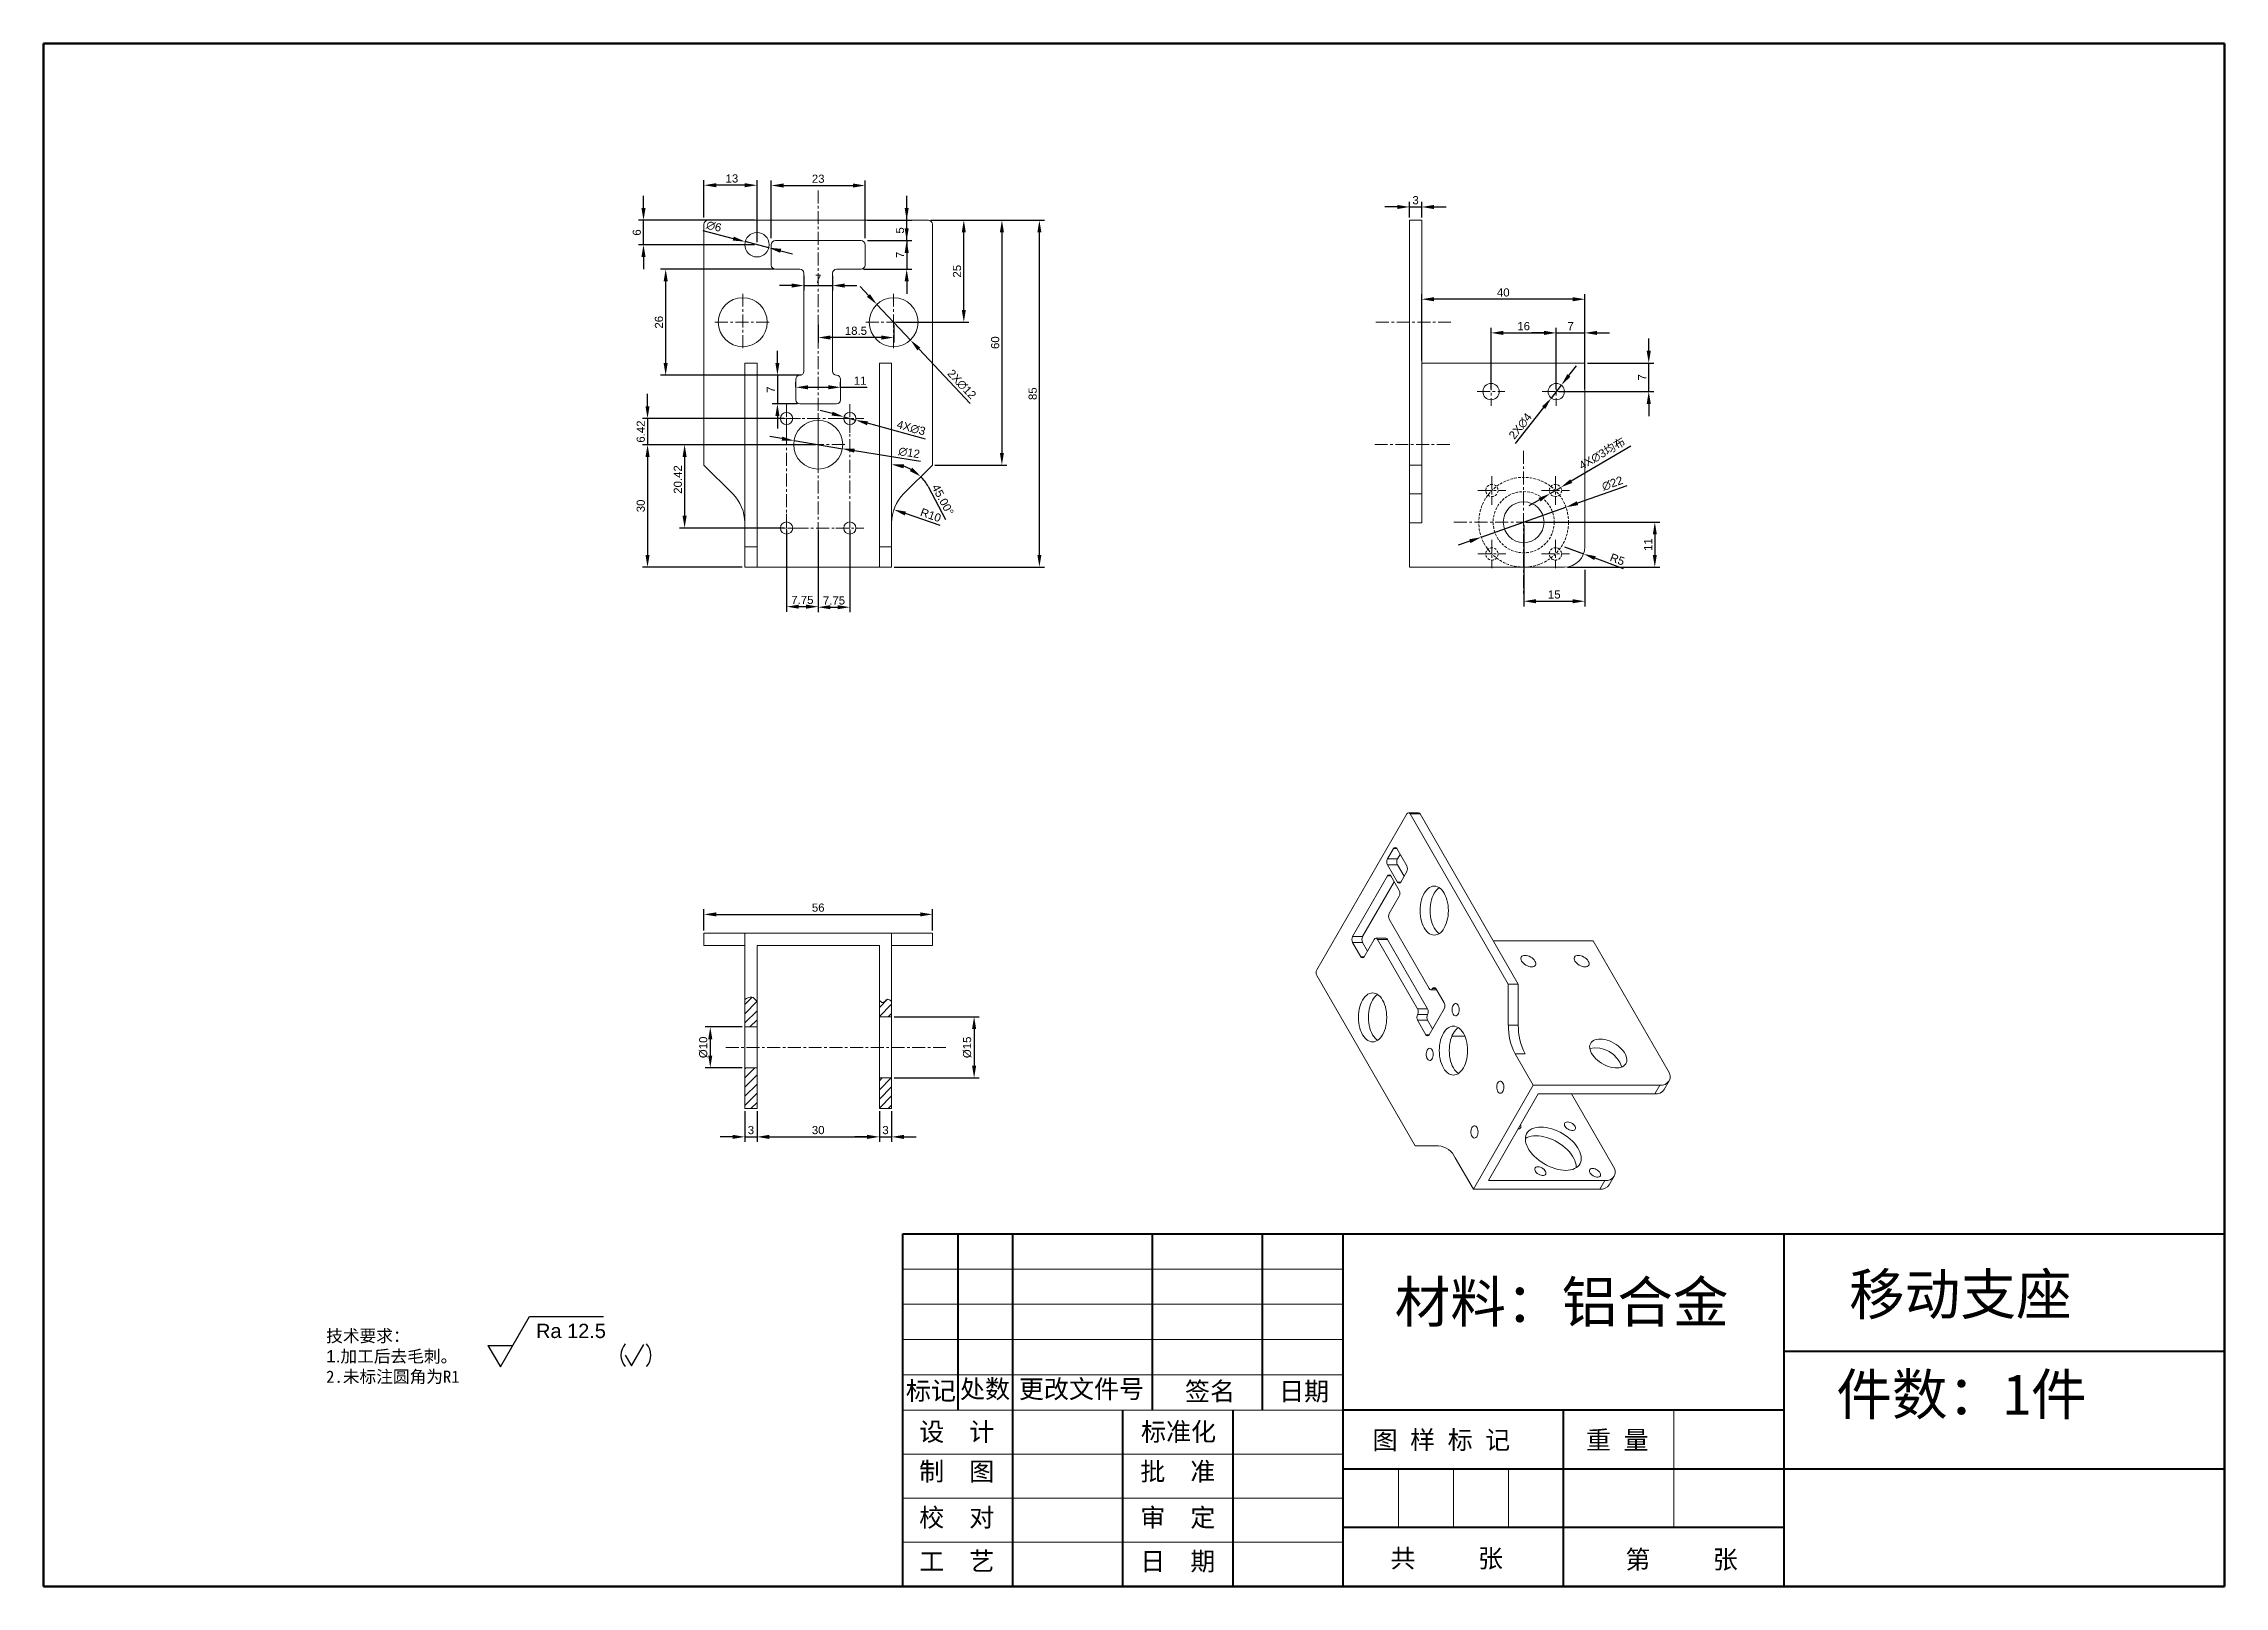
# Model space of a CAD drawing. Header units: millimetres. Extents: x 8228 to 14419, y 2533 to 3289.
# Drawn here: x 10067 to 10602, y 2701 to 3079 of the extents above; entities that cross this region are included whole.
import ezdxf

# ---------------------------------------------------------------- set-up
doc = ezdxf.new("R2010")
doc.units = ezdxf.units.MM
doc.linetypes.add('CENTER', pattern=[50.8, 31.75, -6.35, 6.35, -6.35])
doc.linetypes.add('DASHED', pattern=[19.05, 12.7, -6.35])
for name, color, linetype, lineweight in [('AM_5', 3, 'Continuous', 25), ('中心线', 1, 'CENTER', 5), ('标注', 3, 'Continuous', 5), ('粗实线', 7, 'Continuous', 40), ('线框', 7, 'Continuous', 60), ('细实线', 5, 'Continuous', 5), ('虚线', 6, 'DASHED', 5)]:
    doc.layers.add(name, color=color, linetype=linetype, lineweight=lineweight)
doc.styles.get("Standard").update_dxf_attribs({"font": 'arial.ttf'})
doc.styles.add('样式 2', font='arial.ttf', dxfattribs={"height": 2})
doc.dimstyles.new('样式0-2', dxfattribs={"dimtxt": 2, "dimasz": 3, "dimexe": 1.25, "dimexo": 0.625, "dimtad": 1, "dimdsep": 46, "dimtxsty": 'Standard', "dimcen": 2.5, "dimazin": 0, "dimtfac": 1, "dimtmove": 0, "dimatfit": 3, "dimfxl": 1, "dimarcsym": 0})

msp = doc.modelspace()

# ---------------------------------------------------------------- texts
at = {"layer": 'AM_5', "insert": (10187.819, 2765.225), "char_height": 3.5, "width": 18.09925, "attachment_point": 1}
msp.add_mtext('Ra 12.5', dxfattribs=at)
at = {"layer": '中心线', "char_height": 10, "attachment_point": 1, "style": '样式 2'}
for s, insert in [('{\\fSimSun|b0|i0|c134|p2;\\C2;材料：铝合金}', (10398.309, 2775.559)), ('{\\fSimSun|b0|i0|c134|p2;\\C2;移动支座}', (10509.699, 2777.455)), ('{\\fSimSun|b0|i0|c134|p2;\\C2;件数：1件}', (10506.556, 2752.92))]:
    msp.add_mtext_dynamic_manual_height_columns(s, width=150.08792, gutter_width=10, heights=[0], dxfattribs=dict(at, insert=insert))
at = {"layer": '标注', "insert": (10136.372, 2763.76), "char_height": 3, "attachment_point": 1, "style": '样式 2'}
msp.add_mtext_dynamic_manual_height_columns('{\\fSimSun|b0|i0|c134|p2;\\C0;技术要求：\\fArial|b0|i0|c0|p34;\\P1.\\fSimSun|b0|i0|c134|p2;加工后去毛刺。\\P2.未标注圆角为R1}', width=65.6412, gutter_width=10, heights=[0], dxfattribs=at)
at = {"layer": '细实线', "char_height": 4.5, "attachment_point": 1}
for s, insert, width in [('{\\f宋体|b0|i0|c134|p2;标记}', (10278.49, 2751.076), 15.75), ('{\\f宋体|b0|i0|c134|p2;处数}', (10291.749, 2751.493), 15.75), ('{\\f宋体|b0|i0|c134|p2;更改文件号}', (10306.182, 2751.493), 33.75), ('{\\f宋体|b0|i0|c134|p2;签名}', (10346.899, 2750.925), 15.75), ('{\\f宋体|b0|i0|c134|p2;日期}', (10369.954, 2750.925), 15.75), ('{\\f宋体|b0|i0|c134|p2;设  计}', (10281.748, 2741.03), 36), ('{\\f宋体|b0|i0|c134|p2;标准化}', (10336.119, 2741.03), 36), ('{\\f宋体|b0|i0|c134|p2;图 样 标 记}', (10392.888, 2739), 40.55418), ('\\f宋体|b0|i0|c134|p2;重 量', (10445.216, 2738.996), 22.5), ('{\\f宋体|b0|i0|c134|p2;制  图}', (10281.748, 2731.308), 36), ('{\\f宋体|b0|i0|c134|p2;批  准}', (10335.939, 2731.308), 36), ('{\\f宋体|b0|i0|c134|p2;校  对}', (10281.748, 2720.009), 36), ('{\\f宋体|b0|i0|c134|p2;审  定}', (10335.939, 2720.009), 36), ('{\\f宋体|b0|i0|c134|p2; 共     张}', (10394.22, 2710.01), 36.38916), ('{\\f宋体|b0|i0|c134|p2; 第     张}', (10451.795, 2709.743), 45), ('{\\f宋体|b0|i0|c134|p2;工  艺}', (10281.748, 2709.277), 36), ('{\\f宋体|b0|i0|c134|p2;日  期}', (10335.939, 2709.277), 36)]:
    msp.add_mtext(s, dxfattribs=dict(at, insert=insert, width=width))

# ---------------------------------------------------------------- blocks, each defined once
blk = doc.blocks.new('*D50')
at = {"layer": 'Defpoints', "color": 0, "ltscale": 0.1, "transparency": 16777216}
for p in [(10268.49, 3044.12), (10245.49, 3030.62), (10268.49, 3030.62)]:
    blk.add_point(p, dxfattribs=at)
at = {"layer": '标注', "color": 0, "lineweight": -2, "ltscale": 0.1, "transparency": 16777216}
for p, q in [((10245.49, 3031.25), (10245.49, 3045.37)), ((10248.49, 3044.12), (10265.49, 3044.12)), ((10268.49, 3031.25), (10268.49, 3045.37))]:
    blk.add_line(p, q, dxfattribs=at)
at = {"layer": '标注', "color": 0, "ltscale": 0.1, "transparency": 16777216}
for points in [[(10248.49, 3044.62), (10248.49, 3043.62), (10245.49, 3044.12)], [(10265.49, 3044.62), (10265.49, 3043.62), (10268.49, 3044.12)]]:
    blk.add_solid(points, dxfattribs=at)
at = {"layer": '标注', "color": 0, "ltscale": 0.1, "transparency": 16777216, "insert": (10256.99, 3045.77), "char_height": 2, "attachment_point": 5}
blk.add_mtext('23', dxfattribs=at)
blk = doc.blocks.new('*D52')
at = {"layer": 'Defpoints', "color": 0, "ltscale": 0.1, "transparency": 16777216}
for p in [(10263.29, 2987.44), (10266.18, 2986.65)]:
    blk.add_point(p, dxfattribs=at)
at = {"layer": '标注', "color": 0, "lineweight": -2, "ltscale": 0.1, "transparency": 16777216}
for p, q in [((10260.4, 2988.23), (10257.5, 2989.02)), ((10263.29, 2987.44), (10266.18, 2986.65)), ((10283.29, 2981.98), (10269.08, 2985.86))]:
    blk.add_line(p, q, dxfattribs=at)
at = {"layer": '标注', "color": 0, "ltscale": 0.1, "transparency": 16777216}
for points in [[(10260.53, 2988.71), (10260.26, 2987.75), (10263.29, 2987.44)], [(10269.21, 2986.34), (10268.95, 2985.38), (10266.18, 2986.65)]]:
    blk.add_solid(points, dxfattribs=at)
at = {"layer": '标注', "color": 0, "ltscale": 0.1, "transparency": 16777216, "insert": (10279.77, 2984.71), "char_height": 2, "attachment_point": 5, "rotation": 344.7311}
blk.add_mtext('4X∅3', dxfattribs=at)
blk = doc.blocks.new('*D53')
at = {"layer": 'Defpoints', "color": 0, "ltscale": 0.1, "transparency": 16777216}
for p in [(10253.49, 3022.62), (10260.49, 3022.62), (10260.49, 3019.61)]:
    blk.add_point(p, dxfattribs=at)
at = {"layer": '标注', "color": 0, "lineweight": -2, "ltscale": 0.1, "transparency": 16777216}
for p, q in [((10253.49, 3022), (10253.49, 3018.36)), ((10260.49, 3022), (10260.49, 3018.36)), ((10250.49, 3019.61), (10247.49, 3019.61)), ((10253.49, 3019.61), (10260.49, 3019.61)), ((10263.49, 3019.61), (10266.49, 3019.61))]:
    blk.add_line(p, q, dxfattribs=at)
at = {"layer": '标注', "color": 0, "ltscale": 0.1, "transparency": 16777216}
for points in [[(10250.49, 3020.11), (10250.49, 3019.11), (10253.49, 3019.61)], [(10263.49, 3020.11), (10263.49, 3019.11), (10260.49, 3019.61)]]:
    blk.add_solid(points, dxfattribs=at)
at = {"layer": '标注', "color": 0, "ltscale": 0.1, "transparency": 16777216, "insert": (10256.99, 3021.24), "char_height": 2, "attachment_point": 5}
blk.add_mtext('7', dxfattribs=at)
blk = doc.blocks.new('*D54')
at = {"layer": 'Defpoints', "color": 0, "ltscale": 0.1, "transparency": 16777216}
for p in [(10251.49, 2994.12), (10262.49, 2994.68), (10262.49, 2994.12)]:
    blk.add_point(p, dxfattribs=at)
at = {"layer": '标注', "color": 0, "lineweight": -2, "ltscale": 0.1, "transparency": 16777216}
for p, q in [((10251.49, 2994.75), (10251.49, 2995.93)), ((10254.49, 2994.68), (10259.49, 2994.68)), ((10262.49, 2994.75), (10262.49, 2995.93)), ((10262.49, 2994.68), (10269.03, 2994.68))]:
    blk.add_line(p, q, dxfattribs=at)
at = {"layer": '标注', "color": 0, "ltscale": 0.1, "transparency": 16777216}
for points in [[(10254.49, 2995.18), (10254.49, 2994.18), (10251.49, 2994.68)], [(10259.49, 2995.18), (10259.49, 2994.18), (10262.49, 2994.68)]]:
    blk.add_solid(points, dxfattribs=at)
at = {"layer": '标注', "color": 0, "ltscale": 0.1, "transparency": 16777216, "insert": (10267.26, 2996.3), "char_height": 2, "attachment_point": 5}
blk.add_mtext('11', dxfattribs=at)
blk = doc.blocks.new('*D55')
at = {"layer": 'Defpoints', "color": 0, "ltscale": 0.1, "transparency": 16777216}
for p in [(10219.6, 3023.62), (10246.89, 3023.62), (10253.52, 2997.62)]:
    blk.add_point(p, dxfattribs=at)
at = {"layer": '标注', "color": 0, "lineweight": -2, "ltscale": 0.1, "transparency": 16777216}
for p, q in [((10246.27, 3023.62), (10218.35, 3023.62)), ((10219.6, 3000.62), (10219.6, 3020.62)), ((10252.9, 2997.62), (10218.35, 2997.62))]:
    blk.add_line(p, q, dxfattribs=at)
at = {"layer": '标注', "color": 0, "ltscale": 0.1, "transparency": 16777216}
for points in [[(10219.1, 3020.62), (10220.1, 3020.62), (10219.6, 3023.62)], [(10219.1, 3000.62), (10220.1, 3000.62), (10219.6, 2997.62)]]:
    blk.add_solid(points, dxfattribs=at)
at = {"layer": '标注', "color": 0, "ltscale": 0.1, "transparency": 16777216, "insert": (10217.96, 3010.62), "char_height": 2, "attachment_point": 5, "rotation": 90}
blk.add_mtext('26', dxfattribs=at)
blk = doc.blocks.new('*D56')
at = {"layer": 'Defpoints', "color": 0, "ltscale": 0.1, "transparency": 16777216}
for p in [(10256.99, 3010.62), (10275.49, 3010.62), (10256.99, 3006.87)]:
    blk.add_point(p, dxfattribs=at)
at = {"layer": '标注', "color": 0, "lineweight": -2, "ltscale": 0.1, "transparency": 16777216}
for p, q in [((10256.99, 3010), (10256.99, 3005.62)), ((10275.49, 3010), (10275.49, 3005.62)), ((10272.49, 3006.87), (10259.99, 3006.87))]:
    blk.add_line(p, q, dxfattribs=at)
at = {"layer": '标注', "color": 0, "ltscale": 0.1, "transparency": 16777216}
for points in [[(10259.99, 3007.37), (10259.99, 3006.37), (10256.99, 3006.87)], [(10272.49, 3007.37), (10272.49, 3006.37), (10275.49, 3006.87)]]:
    blk.add_solid(points, dxfattribs=at)
at = {"layer": '标注', "color": 0, "ltscale": 0.1, "transparency": 16777216, "insert": (10266.24, 3008.52), "char_height": 2, "attachment_point": 5}
blk.add_mtext('18.5', dxfattribs=at)
blk = doc.blocks.new('*D57')
at = {"layer": 'Defpoints', "color": 0, "ltscale": 0.1, "transparency": 16777216}
for p in [(10283.99, 3035.62), (10292.68, 3035.62), (10275.49, 3010.62)]:
    blk.add_point(p, dxfattribs=at)
at = {"layer": '标注', "color": 0, "lineweight": -2, "ltscale": 0.1, "transparency": 16777216}
for p, q in [((10284.61, 3035.62), (10293.93, 3035.62)), ((10292.68, 3013.62), (10292.68, 3032.62)), ((10276.11, 3010.62), (10293.93, 3010.62))]:
    blk.add_line(p, q, dxfattribs=at)
at = {"layer": '标注', "color": 0, "ltscale": 0.1, "transparency": 16777216}
for points in [[(10292.18, 3032.62), (10293.18, 3032.62), (10292.68, 3035.62)], [(10292.18, 3013.62), (10293.18, 3013.62), (10292.68, 3010.62)]]:
    blk.add_solid(points, dxfattribs=at)
at = {"layer": '标注', "color": 0, "ltscale": 0.1, "transparency": 16777216, "insert": (10291.03, 3023.12), "char_height": 2, "attachment_point": 5, "rotation": 90}
blk.add_mtext('25', dxfattribs=at)
blk = doc.blocks.new('*D59')
at = {"layer": 'Defpoints', "color": 0, "ltscale": 0.1, "transparency": 16777216}
for p in [(10271.37, 3014.99), (10279.6, 3006.26)]:
    blk.add_point(p, dxfattribs=at)
at = {"layer": '标注', "color": 0, "lineweight": -2, "ltscale": 0.1, "transparency": 16777216}
for p, q in [((10269.31, 3017.17), (10267.26, 3019.36)), ((10271.37, 3014.99), (10279.6, 3006.26)), ((10294.26, 2990.7), (10281.66, 3004.07))]:
    blk.add_line(p, q, dxfattribs=at)
at = {"layer": '标注', "color": 0, "ltscale": 0.1, "transparency": 16777216}
for points in [[(10269.68, 3017.52), (10268.95, 3016.83), (10271.37, 3014.99)], [(10282.02, 3004.42), (10281.3, 3003.73), (10279.6, 3006.26)]]:
    blk.add_solid(points, dxfattribs=at)
at = {"layer": '标注', "color": 0, "ltscale": 0.1, "transparency": 16777216, "insert": (10292.17, 2995.41), "char_height": 2, "attachment_point": 5, "rotation": 313.3054}
blk.add_mtext('2X∅12', dxfattribs=at)
blk = doc.blocks.new('*D60')
at = {"layer": 'Defpoints', "color": 0, "ltscale": 0.1, "transparency": 16777216}
for p in [(10251.07, 2981.61), (10262.91, 2979.64)]:
    blk.add_point(p, dxfattribs=at)
at = {"layer": '标注', "color": 0, "lineweight": -2, "ltscale": 0.1, "transparency": 16777216}
for p, q in [((10248.11, 2982.1), (10245.15, 2982.59)), ((10251.07, 2981.61), (10262.91, 2979.64)), ((10282.09, 2976.46), (10265.87, 2979.15))]:
    blk.add_line(p, q, dxfattribs=at)
at = {"layer": '标注', "color": 0, "ltscale": 0.1, "transparency": 16777216}
for points in [[(10248.19, 2982.59), (10248.03, 2981.6), (10251.07, 2981.61)], [(10265.95, 2979.64), (10265.78, 2978.66), (10262.91, 2979.64)]]:
    blk.add_solid(points, dxfattribs=at)
at = {"layer": '标注', "color": 0, "ltscale": 0.1, "transparency": 16777216, "insert": (10279.28, 2978.65), "char_height": 2, "attachment_point": 5, "rotation": 350.5833}
blk.add_mtext('∅12', dxfattribs=at)
blk = doc.blocks.new('*D62')
at = {"layer": 'Defpoints', "color": 0, "ltscale": 0.1, "transparency": 16777216}
for p in [(10283.99, 3035.62), (10284.99, 2975.62), (10302.02, 2975.62)]:
    blk.add_point(p, dxfattribs=at)
at = {"layer": '标注', "color": 0, "lineweight": -2, "ltscale": 0.1, "transparency": 16777216}
for p, q in [((10284.61, 3035.62), (10303.27, 3035.62)), ((10302.02, 3032.62), (10302.02, 2978.62)), ((10285.61, 2975.62), (10303.27, 2975.62))]:
    blk.add_line(p, q, dxfattribs=at)
at = {"layer": '标注', "color": 0, "ltscale": 0.1, "transparency": 16777216}
for points in [[(10301.52, 3032.62), (10302.52, 3032.62), (10302.02, 3035.62)], [(10301.52, 2978.62), (10302.52, 2978.62), (10302.02, 2975.62)]]:
    blk.add_solid(points, dxfattribs=at)
at = {"layer": '标注', "color": 0, "ltscale": 0.1, "transparency": 16777216, "insert": (10300.38, 3005.62), "char_height": 2, "attachment_point": 5, "rotation": 90}
blk.add_mtext('60', dxfattribs=at)
blk = doc.blocks.new('*D64')
at = {"layer": 'Defpoints', "color": 0, "ltscale": 0.1, "transparency": 16777216}
for p in [(10275.52, 2964.72), (10284.99, 2961.48)]:
    blk.add_point(p, dxfattribs=at)
at = {"layer": '标注', "color": 0, "lineweight": -2, "ltscale": 0.1, "transparency": 16777216}
blk.add_line((10286.9, 2960.83), (10278.36, 2963.75), dxfattribs=at)
at = {"layer": '标注', "color": 0, "ltscale": 0.1, "transparency": 16777216}
blk.add_solid([(10278.53, 2964.22), (10278.2, 2963.27), (10275.52, 2964.72)], dxfattribs=at)
at = {"layer": '标注', "color": 0, "ltscale": 0.1, "transparency": 16777216, "insert": (10284.58, 2963.36), "char_height": 2, "attachment_point": 5, "rotation": 341.1302}
blk.add_mtext('R10', dxfattribs=at)
blk = doc.blocks.new('*D66')
at = {"layer": 'Defpoints', "color": 0, "ltscale": 0.1, "transparency": 16777216}
for p in [(10253.52, 2997.62), (10246.99, 2990.62), (10252.49, 2990.62)]:
    blk.add_point(p, dxfattribs=at)
at = {"layer": '标注', "color": 0, "lineweight": -2, "ltscale": 0.1, "transparency": 16777216}
for p, q in [((10246.99, 3000.62), (10246.99, 3003.62)), ((10252.9, 2997.62), (10245.74, 2997.62)), ((10246.99, 2997.62), (10246.99, 2990.62)), ((10251.86, 2990.62), (10245.74, 2990.62)), ((10246.99, 2987.62), (10246.99, 2984.62))]:
    blk.add_line(p, q, dxfattribs=at)
at = {"layer": '标注', "color": 0, "ltscale": 0.1, "transparency": 16777216}
for points in [[(10246.49, 3000.62), (10247.49, 3000.62), (10246.99, 2997.62)], [(10246.49, 2987.62), (10247.49, 2987.62), (10246.99, 2990.62)]]:
    blk.add_solid(points, dxfattribs=at)
at = {"layer": '标注', "color": 0, "ltscale": 0.1, "transparency": 16777216, "insert": (10245.36, 2994.12), "char_height": 2, "attachment_point": 5, "rotation": 90}
blk.add_mtext('7', dxfattribs=at)
blk = doc.blocks.new('*D67')
at = {"layer": 'Defpoints', "color": 0, "ltscale": 0.1, "transparency": 16777216}
for p in [(10429.93, 2961.62), (10444.93, 2950.62), (10444.93, 2942.26)]:
    blk.add_point(p, dxfattribs=at)
at = {"layer": '标注', "color": 0, "lineweight": -2, "ltscale": 0.1, "transparency": 16777216}
for p, q in [((10429.93, 2961), (10429.93, 2941.01)), ((10444.93, 2949.99), (10444.93, 2941.01)), ((10432.93, 2942.26), (10441.93, 2942.26))]:
    blk.add_line(p, q, dxfattribs=at)
at = {"layer": '标注', "color": 0, "ltscale": 0.1, "transparency": 16777216}
for points in [[(10432.93, 2942.76), (10432.93, 2941.76), (10429.93, 2942.26)], [(10441.93, 2942.76), (10441.93, 2941.76), (10444.93, 2942.26)]]:
    blk.add_solid(points, dxfattribs=at)
at = {"layer": '标注', "color": 0, "ltscale": 0.1, "transparency": 16777216, "insert": (10437.43, 2943.91), "char_height": 2, "attachment_point": 5}
blk.add_mtext('15', dxfattribs=at)
blk = doc.blocks.new('*D68')
at = {"layer": 'Defpoints', "color": 0, "ltscale": 0.1, "transparency": 16777216}
for p in [(10429.93, 2961.62), (10440.03, 2950.62), (10462.08, 2950.62)]:
    blk.add_point(p, dxfattribs=at)
at = {"layer": '标注', "color": 0, "lineweight": -2, "ltscale": 0.1, "transparency": 16777216}
for p, q in [((10430.55, 2961.62), (10463.33, 2961.62)), ((10462.08, 2958.62), (10462.08, 2953.62)), ((10440.65, 2950.62), (10463.33, 2950.62))]:
    blk.add_line(p, q, dxfattribs=at)
at = {"layer": '标注', "color": 0, "ltscale": 0.1, "transparency": 16777216}
for points in [[(10461.58, 2958.62), (10462.58, 2958.62), (10462.08, 2961.62)], [(10461.58, 2953.62), (10462.58, 2953.62), (10462.08, 2950.62)]]:
    blk.add_solid(points, dxfattribs=at)
at = {"layer": '标注', "color": 0, "ltscale": 0.1, "transparency": 16777216, "insert": (10460.45, 2956.12), "char_height": 2, "attachment_point": 5, "rotation": 90}
blk.add_mtext('11', dxfattribs=at)
blk = doc.blocks.new('*D69')
at = {"layer": 'Defpoints', "color": 0, "ltscale": 0.1, "transparency": 16777216}
for p in [(10439.16, 2995.2), (10436.69, 2992.05)]:
    blk.add_point(p, dxfattribs=at)
at = {"layer": '标注', "color": 0, "lineweight": -2, "ltscale": 0.1, "transparency": 16777216}
for p, q in [((10441.01, 2997.56), (10442.86, 2999.92)), ((10439.16, 2995.2), (10436.69, 2992.05)), ((10427.95, 2980.89), (10434.84, 2989.69))]:
    blk.add_line(p, q, dxfattribs=at)
at = {"layer": '标注', "color": 0, "ltscale": 0.1, "transparency": 16777216}
for points in [[(10440.62, 2997.87), (10441.4, 2997.25), (10439.16, 2995.2)], [(10434.45, 2990), (10435.24, 2989.38), (10436.69, 2992.05)]]:
    blk.add_solid(points, dxfattribs=at)
at = {"layer": '标注', "color": 0, "ltscale": 0.1, "transparency": 16777216, "insert": (10429.13, 2985.16), "char_height": 2, "attachment_point": 5, "rotation": 51.9218}
blk.add_mtext('2X∅4', dxfattribs=at)
blk = doc.blocks.new('*D70')
at = {"layer": 'Defpoints', "color": 0, "ltscale": 0.1, "transparency": 16777216}
for p in [(10444.93, 3000.62), (10460.59, 3000.62), (10437.93, 2993.62)]:
    blk.add_point(p, dxfattribs=at)
at = {"layer": '标注', "color": 0, "lineweight": -2, "ltscale": 0.1, "transparency": 16777216}
for p, q in [((10460.59, 3003.62), (10460.59, 3006.62)), ((10445.55, 3000.62), (10461.84, 3000.62)), ((10460.59, 2993.62), (10460.59, 3000.62)), ((10438.55, 2993.62), (10461.84, 2993.62)), ((10460.59, 2990.62), (10460.59, 2987.62))]:
    blk.add_line(p, q, dxfattribs=at)
at = {"layer": '标注', "color": 0, "ltscale": 0.1, "transparency": 16777216}
for points in [[(10460.09, 3003.62), (10461.09, 3003.62), (10460.59, 3000.62)], [(10460.09, 2990.62), (10461.09, 2990.62), (10460.59, 2993.62)]]:
    blk.add_solid(points, dxfattribs=at)
at = {"layer": '标注', "color": 0, "ltscale": 0.1, "transparency": 16777216, "insert": (10458.96, 2997.12), "char_height": 2, "attachment_point": 5, "rotation": 90}
blk.add_mtext('7', dxfattribs=at)
blk = doc.blocks.new('*D71')
at = {"layer": 'Defpoints', "color": 0, "ltscale": 0.1, "transparency": 16777216}
for p in [(10444.93, 3008.01), (10437.93, 2993.62), (10444.93, 2993.62)]:
    blk.add_point(p, dxfattribs=at)
at = {"layer": '标注', "color": 0, "lineweight": -2, "ltscale": 0.1, "transparency": 16777216}
for p, q in [((10434.93, 3008.01), (10431.93, 3008.01)), ((10437.93, 2994.25), (10437.93, 3009.26)), ((10437.93, 3008.01), (10444.93, 3008.01)), ((10444.93, 2994.25), (10444.93, 3009.26)), ((10447.93, 3008.01), (10450.93, 3008.01))]:
    blk.add_line(p, q, dxfattribs=at)
at = {"layer": '标注', "color": 0, "ltscale": 0.1, "transparency": 16777216}
for points in [[(10434.93, 3008.51), (10434.93, 3007.51), (10437.93, 3008.01)], [(10447.93, 3008.51), (10447.93, 3007.51), (10444.93, 3008.01)]]:
    blk.add_solid(points, dxfattribs=at)
at = {"layer": '标注', "color": 0, "ltscale": 0.1, "transparency": 16777216, "insert": (10441.43, 3009.64), "char_height": 2, "attachment_point": 5}
blk.add_mtext('7', dxfattribs=at)
blk = doc.blocks.new('*D72')
at = {"layer": 'Defpoints', "color": 0, "ltscale": 0.1, "transparency": 16777216}
for p in [(10437.93, 3008.01), (10421.93, 2993.62), (10437.93, 2993.62)]:
    blk.add_point(p, dxfattribs=at)
at = {"layer": '标注', "color": 0, "lineweight": -2, "ltscale": 0.1, "transparency": 16777216}
for p, q in [((10421.93, 2994.25), (10421.93, 3009.26)), ((10424.93, 3008.01), (10434.93, 3008.01)), ((10437.93, 2994.25), (10437.93, 3009.26))]:
    blk.add_line(p, q, dxfattribs=at)
at = {"layer": '标注', "color": 0, "ltscale": 0.1, "transparency": 16777216}
for points in [[(10424.93, 3008.51), (10424.93, 3007.51), (10421.93, 3008.01)], [(10434.93, 3008.51), (10434.93, 3007.51), (10437.93, 3008.01)]]:
    blk.add_solid(points, dxfattribs=at)
at = {"layer": '标注', "color": 0, "ltscale": 0.1, "transparency": 16777216, "insert": (10429.93, 3009.66), "char_height": 2, "attachment_point": 5}
blk.add_mtext('16', dxfattribs=at)
blk = doc.blocks.new('*D73')
at = {"layer": 'Defpoints', "color": 0, "ltscale": 0.1, "transparency": 16777216}
for p in [(10302.02, 3035.62), (10311.21, 3035.62), (10274.99, 2950.62)]:
    blk.add_point(p, dxfattribs=at)
at = {"layer": '标注', "color": 0, "lineweight": -2, "ltscale": 0.1, "transparency": 16777216}
for p, q in [((10302.65, 3035.62), (10312.46, 3035.62)), ((10311.21, 2953.62), (10311.21, 3032.62)), ((10275.61, 2950.62), (10312.46, 2950.62))]:
    blk.add_line(p, q, dxfattribs=at)
at = {"layer": '标注', "color": 0, "ltscale": 0.1, "transparency": 16777216}
for points in [[(10310.71, 3032.62), (10311.71, 3032.62), (10311.21, 3035.62)], [(10310.71, 2953.62), (10311.71, 2953.62), (10311.21, 2950.62)]]:
    blk.add_solid(points, dxfattribs=at)
at = {"layer": '标注', "color": 0, "ltscale": 0.1, "transparency": 16777216, "insert": (10309.57, 2993.12), "char_height": 2, "attachment_point": 5, "rotation": 90}
blk.add_mtext('85', dxfattribs=at)
blk = doc.blocks.new('*D74')
at = {"layer": 'Defpoints', "color": 0, "ltscale": 0.1, "transparency": 16777216}
for p in [(10404.93, 3016.26), (10404.93, 3000.62), (10444.93, 3000.62)]:
    blk.add_point(p, dxfattribs=at)
at = {"layer": '标注', "color": 0, "lineweight": -2, "ltscale": 0.1, "transparency": 16777216}
for p, q in [((10404.93, 3001.25), (10404.93, 3017.51)), ((10441.93, 3016.26), (10407.93, 3016.26)), ((10444.93, 3001.25), (10444.93, 3017.51))]:
    blk.add_line(p, q, dxfattribs=at)
at = {"layer": '标注', "color": 0, "ltscale": 0.1, "transparency": 16777216}
for points in [[(10407.93, 3016.76), (10407.93, 3015.76), (10404.93, 3016.26)], [(10441.93, 3016.76), (10441.93, 3015.76), (10444.93, 3016.26)]]:
    blk.add_solid(points, dxfattribs=at)
at = {"layer": '标注', "color": 0, "ltscale": 0.1, "transparency": 16777216, "insert": (10424.93, 3017.91), "char_height": 2, "attachment_point": 5}
blk.add_mtext('40', dxfattribs=at)
blk = doc.blocks.new('*D75')
at = {"layer": 'Defpoints', "color": 0, "ltscale": 0.1, "transparency": 16777216}
for p in [(10404.93, 3038.86), (10401.93, 3035.62), (10404.93, 3035.62)]:
    blk.add_point(p, dxfattribs=at)
at = {"layer": '标注', "color": 0, "lineweight": -2, "ltscale": 0.1, "transparency": 16777216}
for p, q in [((10398.93, 3038.86), (10395.93, 3038.86)), ((10401.93, 3036.25), (10401.93, 3040.11)), ((10401.93, 3038.86), (10404.93, 3038.86)), ((10404.93, 3036.25), (10404.93, 3040.11)), ((10407.93, 3038.86), (10410.93, 3038.86))]:
    blk.add_line(p, q, dxfattribs=at)
at = {"layer": '标注', "color": 0, "ltscale": 0.1, "transparency": 16777216}
for points in [[(10398.93, 3039.36), (10398.93, 3038.36), (10401.93, 3038.86)], [(10407.93, 3039.36), (10407.93, 3038.36), (10404.93, 3038.86)]]:
    blk.add_solid(points, dxfattribs=at)
at = {"layer": '标注', "color": 0, "ltscale": 0.1, "transparency": 16777216, "insert": (10403.43, 3040.51), "char_height": 2, "attachment_point": 5}
blk.add_mtext('3', dxfattribs=at)
blk = doc.blocks.new('*D76')
at = {"layer": 'Defpoints', "color": 0, "ltscale": 0.1, "transparency": 16777216}
for p in [(10228.99, 3044.19), (10228.99, 3035.62), (10241.99, 3029.62)]:
    blk.add_point(p, dxfattribs=at)
at = {"layer": '标注', "color": 0, "lineweight": -2, "ltscale": 0.1, "transparency": 16777216}
for p, q in [((10228.99, 3036.25), (10228.99, 3045.44)), ((10238.99, 3044.19), (10231.99, 3044.19)), ((10241.99, 3030.25), (10241.99, 3045.44))]:
    blk.add_line(p, q, dxfattribs=at)
at = {"layer": '标注', "color": 0, "ltscale": 0.1, "transparency": 16777216}
for points in [[(10231.99, 3044.69), (10231.99, 3043.69), (10228.99, 3044.19)], [(10238.99, 3044.69), (10238.99, 3043.69), (10241.99, 3044.19)]]:
    blk.add_solid(points, dxfattribs=at)
at = {"layer": '标注', "color": 0, "ltscale": 0.1, "transparency": 16777216, "insert": (10235.84, 3045.84), "char_height": 2, "attachment_point": 5}
blk.add_mtext('13', dxfattribs=at)
blk = doc.blocks.new('*D77')
at = {"layer": 'Defpoints', "color": 0, "ltscale": 0.1, "transparency": 16777216}
for p in [(10214.16, 3035.62), (10241.99, 3035.62), (10241.99, 3029.62)]:
    blk.add_point(p, dxfattribs=at)
at = {"layer": '标注', "color": 0, "lineweight": -2, "ltscale": 0.1, "transparency": 16777216}
for p, q in [((10214.16, 3038.62), (10214.16, 3041.62)), ((10241.36, 3035.62), (10212.91, 3035.62)), ((10214.16, 3029.62), (10214.16, 3035.62)), ((10241.36, 3029.62), (10212.91, 3029.62)), ((10214.16, 3026.62), (10214.16, 3023.62))]:
    blk.add_line(p, q, dxfattribs=at)
at = {"layer": '标注', "color": 0, "ltscale": 0.1, "transparency": 16777216}
for points in [[(10213.66, 3038.62), (10214.66, 3038.62), (10214.16, 3035.62)], [(10213.66, 3026.62), (10214.66, 3026.62), (10214.16, 3029.62)]]:
    blk.add_solid(points, dxfattribs=at)
at = {"layer": '标注', "color": 0, "ltscale": 0.1, "transparency": 16777216, "insert": (10212.52, 3032.62), "char_height": 2, "attachment_point": 5, "rotation": 90}
blk.add_mtext('6', dxfattribs=at)
blk = doc.blocks.new('*D78')
at = {"layer": 'Defpoints', "color": 0, "ltscale": 0.1, "transparency": 16777216}
for p in [(10239.08, 3030.37), (10244.89, 3028.87)]:
    blk.add_point(p, dxfattribs=at)
at = {"layer": '标注', "color": 0, "lineweight": -2, "ltscale": 0.1, "transparency": 16777216}
for p, q in [((10228.69, 3033.06), (10236.18, 3031.12)), ((10244.89, 3028.87), (10239.08, 3030.37)), ((10247.8, 3028.12), (10250.7, 3027.37))]:
    blk.add_line(p, q, dxfattribs=at)
at = {"layer": '标注', "color": 0, "ltscale": 0.1, "transparency": 16777216}
for points in [[(10236.3, 3031.61), (10236.05, 3030.64), (10239.08, 3030.37)], [(10247.92, 3028.61), (10247.67, 3027.64), (10244.89, 3028.87)]]:
    blk.add_solid(points, dxfattribs=at)
at = {"layer": '标注', "color": 0, "ltscale": 0.1, "transparency": 16777216, "insert": (10231.41, 3034.11), "char_height": 2, "attachment_point": 5, "rotation": 345.5296}
blk.add_mtext('∅6', dxfattribs=at)
blk = doc.blocks.new('*D79')
at = {"layer": 'Defpoints', "color": 0, "ltscale": 0.1, "transparency": 16777216}
for p in [(10439.93, 2955.62), (10444.61, 2953.87)]:
    blk.add_point(p, dxfattribs=at)
at = {"layer": '标注', "color": 0, "lineweight": -2, "ltscale": 0.1, "transparency": 16777216}
for p, q in [((10439.93, 2955.62), (10444.61, 2953.87)), ((10454.43, 2950.18), (10447.42, 2952.81))]:
    blk.add_line(p, q, dxfattribs=at)
at = {"layer": '标注', "color": 0, "ltscale": 0.1, "transparency": 16777216}
blk.add_solid([(10447.59, 2953.28), (10447.24, 2952.35), (10444.61, 2953.87)], dxfattribs=at)
at = {"layer": '标注', "color": 0, "ltscale": 0.1, "transparency": 16777216, "insert": (10452.9, 2952.51), "char_height": 2, "attachment_point": 5, "rotation": 339.4406}
blk.add_mtext('R5', dxfattribs=at)
blk = doc.blocks.new('*D80')
at = {"layer": 'Defpoints', "color": 0, "ltscale": 0.1, "transparency": 16777216}
for p in [(10284.99, 2865.53), (10228.99, 2860.95), (10284.99, 2860.95)]:
    blk.add_point(p, dxfattribs=at)
at = {"layer": '标注', "color": 0, "lineweight": -2, "ltscale": 0.1, "transparency": 16777216}
for p, q in [((10228.99, 2861.57), (10228.99, 2866.78)), ((10231.99, 2865.53), (10281.99, 2865.53)), ((10284.99, 2861.57), (10284.99, 2866.78))]:
    blk.add_line(p, q, dxfattribs=at)
at = {"layer": '标注', "color": 0, "ltscale": 0.1, "transparency": 16777216}
for points in [[(10231.99, 2866.03), (10231.99, 2865.03), (10228.99, 2865.53)], [(10281.99, 2866.03), (10281.99, 2865.03), (10284.99, 2865.53)]]:
    blk.add_solid(points, dxfattribs=at)
at = {"layer": '标注', "color": 0, "ltscale": 0.1, "transparency": 16777216, "insert": (10256.99, 2867.18), "char_height": 2, "attachment_point": 5}
blk.add_mtext('56', dxfattribs=at)
blk = doc.blocks.new('*D81')
at = {"layer": 'Defpoints', "color": 0, "ltscale": 0.1, "transparency": 16777216}
for p in [(10241.99, 2817.95), (10271.99, 2817.95), (10271.99, 2811.02)]:
    blk.add_point(p, dxfattribs=at)
at = {"layer": '标注', "color": 0, "lineweight": -2, "ltscale": 0.1, "transparency": 16777216}
for p, q in [((10241.99, 2817.32), (10241.99, 2809.77)), ((10271.99, 2817.32), (10271.99, 2809.77)), ((10244.99, 2811.02), (10268.99, 2811.02))]:
    blk.add_line(p, q, dxfattribs=at)
at = {"layer": '标注', "color": 0, "ltscale": 0.1, "transparency": 16777216}
for points in [[(10244.99, 2811.52), (10244.99, 2810.52), (10241.99, 2811.02)], [(10268.99, 2811.52), (10268.99, 2810.52), (10271.99, 2811.02)]]:
    blk.add_solid(points, dxfattribs=at)
at = {"layer": '标注', "color": 0, "ltscale": 0.1, "transparency": 16777216, "insert": (10256.99, 2812.67), "char_height": 2, "attachment_point": 5}
blk.add_mtext('30', dxfattribs=at)
blk = doc.blocks.new('*D82')
at = {"layer": 'Defpoints', "color": 0, "ltscale": 0.1, "transparency": 16777216}
for p in [(10271.99, 2817.95), (10274.99, 2817.95), (10274.99, 2811.02)]:
    blk.add_point(p, dxfattribs=at)
at = {"layer": '标注', "color": 0, "lineweight": -2, "ltscale": 0.1, "transparency": 16777216}
for p, q in [((10271.99, 2817.32), (10271.99, 2809.77)), ((10274.99, 2817.32), (10274.99, 2809.77)), ((10268.99, 2811.02), (10265.99, 2811.02)), ((10271.99, 2811.02), (10274.99, 2811.02)), ((10277.99, 2811.02), (10280.99, 2811.02))]:
    blk.add_line(p, q, dxfattribs=at)
at = {"layer": '标注', "color": 0, "ltscale": 0.1, "transparency": 16777216}
for points in [[(10268.99, 2811.52), (10268.99, 2810.52), (10271.99, 2811.02)], [(10277.99, 2811.52), (10277.99, 2810.52), (10274.99, 2811.02)]]:
    blk.add_solid(points, dxfattribs=at)
at = {"layer": '标注', "color": 0, "ltscale": 0.1, "transparency": 16777216, "insert": (10273.49, 2812.67), "char_height": 2, "attachment_point": 5}
blk.add_mtext('3', dxfattribs=at)
blk = doc.blocks.new('*D140')
at = {"layer": 'Defpoints', "color": 0, "transparency": 16777216}
for p in [(10249.24, 2960.2), (10256.99, 2955.33), (10249.24, 2940.93)]:
    blk.add_point(p, dxfattribs=at)
at = {"layer": '标注', "color": 0, "lineweight": -2, "transparency": 16777216}
for p, q in [((10249.24, 2959.58), (10249.24, 2939.68)), ((10256.99, 2954.7), (10256.99, 2939.68)), ((10253.99, 2940.93), (10252.24, 2940.93))]:
    blk.add_line(p, q, dxfattribs=at)
at = {"layer": '标注', "color": 0, "transparency": 16777216}
for points in [[(10252.24, 2941.43), (10252.24, 2940.43), (10249.24, 2940.93)], [(10253.99, 2941.43), (10253.99, 2940.43), (10256.99, 2940.93)]]:
    blk.add_solid(points, dxfattribs=at)
at = {"layer": '标注', "color": 0, "transparency": 16777216, "insert": (10253.11, 2942.57), "char_height": 2, "attachment_point": 5}
blk.add_mtext('7.75', dxfattribs=at)
blk = doc.blocks.new('*D141')
at = {"layer": 'Defpoints', "color": 0, "transparency": 16777216}
for p in [(10256.99, 2980.62), (10224.24, 2960.2), (10249.24, 2960.2)]:
    blk.add_point(p, dxfattribs=at)
at = {"layer": '标注', "color": 0, "lineweight": -2, "transparency": 16777216}
for p, q in [((10256.36, 2980.62), (10222.99, 2980.62)), ((10224.24, 2977.62), (10224.24, 2963.2)), ((10248.61, 2960.2), (10222.99, 2960.2))]:
    blk.add_line(p, q, dxfattribs=at)
at = {"layer": '标注', "color": 0, "transparency": 16777216}
for points in [[(10223.74, 2977.62), (10224.74, 2977.62), (10224.24, 2980.62)], [(10223.74, 2963.2), (10224.74, 2963.2), (10224.24, 2960.2)]]:
    blk.add_solid(points, dxfattribs=at)
at = {"layer": '标注', "color": 0, "transparency": 16777216, "insert": (10222.59, 2972.09), "char_height": 2, "attachment_point": 5, "rotation": 90}
blk.add_mtext('20.42', dxfattribs=at)
blk = doc.blocks.new('*D142')
at = {"layer": 'Defpoints', "color": 0, "transparency": 16777216}
for p in [(10249.24, 2987.05), (10215.15, 2980.62), (10256.99, 2980.62)]:
    blk.add_point(p, dxfattribs=at)
at = {"layer": '标注', "color": 0, "lineweight": -2, "transparency": 16777216}
for p, q in [((10215.15, 2990.05), (10215.15, 2993.05)), ((10248.61, 2987.05), (10213.9, 2987.05)), ((10215.15, 2987.05), (10215.15, 2980.62)), ((10256.36, 2980.62), (10213.9, 2980.62)), ((10215.15, 2977.62), (10215.15, 2974.62))]:
    blk.add_line(p, q, dxfattribs=at)
at = {"layer": '标注', "color": 0, "transparency": 16777216}
for points in [[(10214.65, 2990.05), (10215.65, 2990.05), (10215.15, 2987.05)], [(10214.65, 2977.62), (10215.65, 2977.62), (10215.15, 2980.62)]]:
    blk.add_solid(points, dxfattribs=at)
at = {"layer": '标注', "color": 0, "transparency": 16777216, "insert": (10213.5, 2983.84), "char_height": 2, "attachment_point": 5, "rotation": 90}
blk.add_mtext('6.42', dxfattribs=at)
blk = doc.blocks.new('*D145')
at = {"layer": 'Defpoints', "color": 0, "transparency": 16777216}
for p in [(10440.3, 2965.29), (10419.55, 2957.96)]:
    blk.add_point(p, dxfattribs=at)
at = {"layer": '标注', "color": 0, "lineweight": -2, "transparency": 16777216}
for p, q in [((10455.21, 2970.56), (10443.13, 2966.29)), ((10419.55, 2957.96), (10440.3, 2965.29)), ((10416.73, 2956.96), (10413.9, 2955.96))]:
    blk.add_line(p, q, dxfattribs=at)
at = {"layer": '标注', "color": 0, "transparency": 16777216}
for points in [[(10442.96, 2966.76), (10443.29, 2965.82), (10440.3, 2965.29)], [(10416.56, 2957.43), (10416.89, 2956.49), (10419.55, 2957.96)]]:
    blk.add_solid(points, dxfattribs=at)
at = {"layer": '标注', "color": 0, "transparency": 16777216, "insert": (10451.68, 2971.12), "char_height": 2, "attachment_point": 5, "rotation": 19.4686}
blk.add_mtext('∅22', dxfattribs=at)
blk = doc.blocks.new('*D146')
at = {"layer": 'Defpoints', "color": 0, "transparency": 16777216}
for p in [(10436.41, 2968.64), (10439, 2970.16)]:
    blk.add_point(p, dxfattribs=at)
at = {"layer": '标注', "color": 0, "lineweight": -2, "transparency": 16777216}
for p, q in [((10456.17, 2980.23), (10441.59, 2971.68)), ((10433.82, 2967.13), (10431.23, 2965.61)), ((10436.41, 2968.64), (10439, 2970.16))]:
    blk.add_line(p, q, dxfattribs=at)
at = {"layer": '标注', "color": 0, "transparency": 16777216}
for points in [[(10433.57, 2967.56), (10434.08, 2966.69), (10436.41, 2968.64)], [(10441.33, 2972.11), (10441.84, 2971.25), (10439, 2970.16)]]:
    blk.add_solid(points, dxfattribs=at)
at = {"layer": '标注', "color": 0, "transparency": 16777216, "insert": (10449.19, 2978.38), "char_height": 2, "attachment_point": 5, "rotation": 30.3916}
blk.add_mtext('4X∅3{\\fSimSun|b0|i0|c134|p2;均布}', dxfattribs=at)
blk = doc.blocks.new('*D168')
at = {"layer": 'Defpoints', "color": 0, "transparency": 16777216}
for p in [(10238.99, 2837.95), (10230.53, 2827.95), (10238.99, 2827.95)]:
    blk.add_point(p, dxfattribs=at)
at = {"layer": '标注', "color": 0, "lineweight": -2, "transparency": 16777216}
for p, q in [((10238.36, 2837.95), (10229.28, 2837.95)), ((10230.53, 2834.95), (10230.53, 2830.95)), ((10238.36, 2827.95), (10229.28, 2827.95))]:
    blk.add_line(p, q, dxfattribs=at)
at = {"layer": '标注', "color": 0, "transparency": 16777216}
for points in [[(10230.03, 2834.95), (10231.03, 2834.95), (10230.53, 2837.95)], [(10230.03, 2830.95), (10231.03, 2830.95), (10230.53, 2827.95)]]:
    blk.add_solid(points, dxfattribs=at)
at = {"layer": '标注', "color": 0, "transparency": 16777216, "insert": (10228.83, 2832.95), "char_height": 2, "attachment_point": 5, "rotation": 90}
blk.add_mtext('%%C10', dxfattribs=at)
blk = doc.blocks.new('*D169')
at = {"layer": 'Defpoints', "color": 0, "transparency": 16777216}
for p in [(10274.99, 2840.45), (10274.99, 2825.45), (10295.21, 2825.45)]:
    blk.add_point(p, dxfattribs=at)
at = {"layer": '标注', "color": 0, "lineweight": -2, "transparency": 16777216}
for p, q in [((10275.61, 2840.45), (10296.46, 2840.45)), ((10295.21, 2837.45), (10295.21, 2828.45)), ((10275.61, 2825.45), (10296.46, 2825.45))]:
    blk.add_line(p, q, dxfattribs=at)
at = {"layer": '标注', "color": 0, "transparency": 16777216}
for points in [[(10294.71, 2837.45), (10295.71, 2837.45), (10295.21, 2840.45)], [(10294.71, 2828.45), (10295.71, 2828.45), (10295.21, 2825.45)]]:
    blk.add_solid(points, dxfattribs=at)
at = {"layer": '标注', "color": 0, "transparency": 16777216, "insert": (10293.51, 2832.95), "char_height": 2, "attachment_point": 5, "rotation": 90}
blk.add_mtext('%%C15', dxfattribs=at)
blk = doc.blocks.new('*D170')
at = {"layer": 'Defpoints', "color": 0, "transparency": 16777216}
for p in [(10238.99, 2817.95), (10241.99, 2817.95), (10241.99, 2811.02)]:
    blk.add_point(p, dxfattribs=at)
at = {"layer": '标注', "color": 0, "lineweight": -2, "transparency": 16777216}
for p, q in [((10238.99, 2817.32), (10238.99, 2809.77)), ((10241.99, 2817.32), (10241.99, 2809.77)), ((10235.99, 2811.02), (10232.99, 2811.02)), ((10238.99, 2811.02), (10241.99, 2811.02)), ((10244.99, 2811.02), (10247.99, 2811.02))]:
    blk.add_line(p, q, dxfattribs=at)
at = {"layer": '标注', "color": 0, "transparency": 16777216}
for points in [[(10235.99, 2811.52), (10235.99, 2810.52), (10238.99, 2811.02)], [(10244.99, 2811.52), (10244.99, 2810.52), (10241.99, 2811.02)]]:
    blk.add_solid(points, dxfattribs=at)
at = {"layer": '标注', "color": 0, "transparency": 16777216, "insert": (10240.49, 2812.67), "char_height": 2, "attachment_point": 5}
blk.add_mtext('3', dxfattribs=at)
blk = doc.blocks.new('*D171')
at = {"layer": 'Defpoints', "color": 0, "transparency": 16777216}
for p in [(10268.49, 3035.62), (10278.68, 3035.62), (10268.49, 3030.62)]:
    blk.add_point(p, dxfattribs=at)
at = {"layer": '标注', "color": 0, "lineweight": -2, "transparency": 16777216}
for p, q in [((10278.68, 3038.62), (10278.68, 3041.62)), ((10269.11, 3035.62), (10279.93, 3035.62)), ((10278.68, 3030.62), (10278.68, 3035.62)), ((10269.11, 3030.62), (10279.93, 3030.62)), ((10278.68, 3027.62), (10278.68, 3024.62))]:
    blk.add_line(p, q, dxfattribs=at)
at = {"layer": '标注', "color": 0, "transparency": 16777216}
for points in [[(10278.18, 3038.62), (10279.18, 3038.62), (10278.68, 3035.62)], [(10278.18, 3027.62), (10279.18, 3027.62), (10278.68, 3030.62)]]:
    blk.add_solid(points, dxfattribs=at)
at = {"layer": '标注', "color": 0, "transparency": 16777216, "insert": (10277.04, 3033.12), "char_height": 2, "attachment_point": 5, "rotation": 90}
blk.add_mtext('5', dxfattribs=at)
blk = doc.blocks.new('*D172')
at = {"layer": 'Defpoints', "color": 0, "transparency": 16777216}
for p in [(10268.49, 3030.62), (10267.49, 3023.62), (10278.68, 3023.62)]:
    blk.add_point(p, dxfattribs=at)
at = {"layer": '标注', "color": 0, "lineweight": -2, "transparency": 16777216}
for p, q in [((10278.68, 3033.62), (10278.68, 3036.62)), ((10269.11, 3030.62), (10279.93, 3030.62)), ((10278.68, 3030.62), (10278.68, 3023.62)), ((10268.11, 3023.62), (10279.93, 3023.62)), ((10278.68, 3020.62), (10278.68, 3017.62))]:
    blk.add_line(p, q, dxfattribs=at)
at = {"layer": '标注', "color": 0, "transparency": 16777216}
for points in [[(10278.18, 3033.62), (10279.18, 3033.62), (10278.68, 3030.62)], [(10278.18, 3020.62), (10279.18, 3020.62), (10278.68, 3023.62)]]:
    blk.add_solid(points, dxfattribs=at)
at = {"layer": '标注', "color": 0, "transparency": 16777216, "insert": (10277.05, 3027.12), "char_height": 2, "attachment_point": 5, "rotation": 90}
blk.add_mtext('7', dxfattribs=at)
blk = doc.blocks.new('*D173')
at = {"layer": 'Defpoints', "color": 0, "transparency": 16777216}
for p in [(10256.99, 2980.62), (10215.15, 2950.62), (10238.99, 2950.62)]:
    blk.add_point(p, dxfattribs=at)
at = {"layer": '标注', "color": 0, "lineweight": -2, "transparency": 16777216}
for p, q in [((10256.36, 2980.62), (10213.9, 2980.62)), ((10215.15, 2977.62), (10215.15, 2953.62)), ((10238.36, 2950.62), (10213.9, 2950.62))]:
    blk.add_line(p, q, dxfattribs=at)
at = {"layer": '标注', "color": 0, "transparency": 16777216}
for points in [[(10214.65, 2977.62), (10215.65, 2977.62), (10215.15, 2980.62)], [(10214.65, 2953.62), (10215.65, 2953.62), (10215.15, 2950.62)]]:
    blk.add_solid(points, dxfattribs=at)
at = {"layer": '标注', "color": 0, "transparency": 16777216, "insert": (10213.5, 2965.62), "char_height": 2, "attachment_point": 5, "rotation": 90}
blk.add_mtext('30', dxfattribs=at)
blk = doc.blocks.new('*D174')
at = {"layer": 'Defpoints', "color": 0, "transparency": 16777216}
for p in [(10256.99, 2960.2), (10264.74, 2960.2), (10264.74, 2940.8)]:
    blk.add_point(p, dxfattribs=at)
at = {"layer": '标注', "color": 0, "lineweight": -2, "transparency": 16777216}
for p, q in [((10256.99, 2959.58), (10256.99, 2939.55)), ((10264.74, 2959.58), (10264.74, 2939.55)), ((10259.99, 2940.8), (10261.74, 2940.8))]:
    blk.add_line(p, q, dxfattribs=at)
at = {"layer": '标注', "color": 0, "transparency": 16777216}
for points in [[(10259.99, 2941.3), (10259.99, 2940.3), (10256.99, 2940.8)], [(10261.74, 2941.3), (10261.74, 2940.3), (10264.74, 2940.8)]]:
    blk.add_solid(points, dxfattribs=at)
at = {"layer": '标注', "color": 0, "transparency": 16777216, "insert": (10260.86, 2942.44), "char_height": 2, "attachment_point": 5}
blk.add_mtext('7.75', dxfattribs=at)
blk = doc.blocks.new('*D175')
at = {"layer": 'Defpoints', "color": 0, "transparency": 16777216}
for p in [(10274.99, 3000.62), (10277.61, 2975.42), (10284.99, 2975.62), (10277.92, 2968.55), (10274.99, 2955.62)]:
    blk.add_point(p, dxfattribs=at)
at = {"layer": '标注', "color": 0, "lineweight": -2, "transparency": 16777216}
blk.add_line((10283.94, 2970.38), (10288.23, 2962.31), dxfattribs=at)
for start, end in [(62.0165, 72.9835), (27.9835, 45)]:
    blk.add_arc((10274.99, 2965.62), 10.14, start, end, dxfattribs=at)
at = {"layer": '标注', "color": 0, "transparency": 16777216}
for points in [[(10277.88, 2974.82), (10278.03, 2975.81), (10274.99, 2975.76)], [(10280.04, 2974.98), (10279.45, 2974.17), (10282.16, 2972.79)]]:
    blk.add_solid(points, dxfattribs=at)
at = {"layer": '标注', "color": 0, "transparency": 16777216, "insert": (10287.54, 2967.12), "char_height": 2, "attachment_point": 5, "rotation": 297.9835}
blk.add_mtext('45.00°', dxfattribs=at)

# ---------------------------------------------------------------- dimensions: what is measured, and where the dimension line sits
at = {"layer": '标注', "ltscale": 0.1}
for base, p1, p2, picture, middle in [((10228.987, 3044.194), (10241.987, 3029.624), (10228.987, 3035.624), '*D76', (10235.844, 3044.194)), ((10268.487, 3044.12), (10245.487, 3030.623), (10268.487, 3030.624), '*D50', (10256.987, 3044.12)), ((10404.926, 3038.861), (10401.926, 3035.624), (10404.926, 3035.624), '*D75', (10403.426, 3038.861)), ((10404.926, 3016.26), (10444.926, 3000.624), (10404.926, 3000.624), '*D74', (10424.926, 3016.26)), ((10262.487, 2994.675), (10251.487, 2994.124), (10262.487, 2994.124), '*D54', (10267.258, 2994.675)), ((10444.926, 2942.262), (10429.926, 2961.624), (10444.926, 2950.618), '*D67', (10437.426, 2942.262))]:
    dim = msp.add_linear_dim(base=base, p1=p1, p2=p2, dimstyle='样式0-2', dxfattribs=at)
    dim.commit()
    dim.dimension.update_dxf_attribs({"geometry": picture, "text_midpoint": middle, "dimtype": 160})
for base, p1, p2, picture, middle in [((10214.165, 3035.624), (10241.987, 3029.624), (10241.987, 3035.624), '*D77', (10214.165, 3032.624)), ((10311.214, 3035.624), (10274.987, 2950.624), (10302.023, 3035.624), '*D73', (10311.214, 2993.124)), ((10292.677, 3035.624), (10275.487, 3010.624), (10283.987, 3035.624), '*D57', (10292.677, 3023.124)), ((10219.603, 3023.624), (10253.52, 2997.624), (10246.894, 3023.624), '*D55', (10219.603, 3010.624)), ((10460.585, 3000.624), (10437.926, 2993.624), (10444.926, 3000.624), '*D70', (10460.585, 2997.124)), ((10246.987, 2990.624), (10253.52, 2997.624), (10252.487, 2990.624), '*D66', (10246.987, 2994.124)), ((10462.08, 2950.625), (10429.926, 2961.624), (10440.03, 2950.625), '*D68', (10462.08, 2956.124))]:
    dim = msp.add_linear_dim(base=base, p1=p1, p2=p2, angle=90, dimstyle='样式0-2', dxfattribs=at)
    dim.commit()
    dim.dimension.update_dxf_attribs({"geometry": picture, "text_midpoint": middle, "dimtype": 160})
at = {"layer": '标注'}
for base, p1, p2, picture, middle in [((10278.677, 3023.624), (10268.487, 3030.624), (10267.487, 3023.624), '*D172', (10278.677, 3027.124)), ((10215.15, 2980.624), (10249.237, 2987.047), (10256.987, 2980.624), '*D142', (10215.15, 2983.835)), ((10224.238, 2960.2), (10256.987, 2980.624), (10249.237, 2960.2), '*D141', (10224.238, 2972.088))]:
    dim = msp.add_linear_dim(base=base, p1=p1, p2=p2, angle=90, dimstyle='样式0-2', dxfattribs=at)
    dim.commit()
    dim.dimension.update_dxf_attribs({"geometry": picture, "text_midpoint": middle, "dimtype": 160})
for base, p1, p2, picture, middle in [((10278.677, 3035.624), (10268.487, 3030.624), (10268.487, 3035.624), '*D171', (10277.035, 3033.124)), ((10215.15, 2950.624), (10256.987, 2980.624), (10238.987, 2950.624), '*D173', (10213.503, 2965.624))]:
    dim = msp.add_linear_dim(base=base, p1=p1, p2=p2, angle=90, dimstyle='样式0-2', dxfattribs=at)
    dim.commit()
    dim.dimension.update_dxf_attribs({"geometry": picture, "text_midpoint": middle})
at = {"layer": '标注', "ltscale": 0.1}
dim = msp.add_diameter_dim_2p(p1=(10244.892, 3028.874), p2=(10239.083, 3030.373), dimstyle='样式0-2', dxfattribs=at)
dim.commit()
dim.dimension.update_dxf_attribs({"geometry": '*D78', "text_midpoint": (10231.406, 3034.112)})
dim = msp.add_linear_dim(base=(10302.023, 2975.624), p1=(10283.987, 3035.624), p2=(10284.987, 2975.624), angle=90, dimstyle='样式0-2', dxfattribs=at)
dim.commit()
dim.dimension.update_dxf_attribs({"geometry": '*D62', "text_midpoint": (10300.377, 3005.624)})
for base, p1, p2, picture, middle in [((10260.487, 3019.612), (10253.487, 3022.624), (10260.487, 3022.624), '*D53', (10256.987, 3021.237)), ((10256.987, 3006.87), (10275.487, 3010.624), (10256.987, 3010.624), '*D56', (10266.237, 3008.516)), ((10437.926, 3008.012), (10421.926, 2993.624), (10437.926, 2993.624), '*D72', (10429.926, 3009.658)), ((10444.926, 3008.012), (10437.926, 2993.624), (10444.926, 2993.624), '*D71', (10441.426, 3009.637)), ((10284.987, 2865.533), (10228.987, 2860.947), (10284.987, 2860.947), '*D80', (10256.987, 2867.179)), ((10271.987, 2811.023), (10241.987, 2817.947), (10271.987, 2817.947), '*D81', (10256.987, 2812.67)), ((10274.987, 2811.023), (10271.987, 2817.947), (10274.987, 2817.947), '*D82', (10273.487, 2812.67))]:
    dim = msp.add_linear_dim(base=base, p1=p1, p2=p2, dimstyle='样式0-2', dxfattribs=at)
    dim.commit()
    dim.dimension.update_dxf_attribs({"geometry": picture, "text_midpoint": middle})
for p1, p2, text, picture, middle in [((10271.372, 3014.99), (10279.603, 3006.258), '2X<>', '*D59', (10290.931, 2994.239)), ((10263.29, 2987.442), (10266.185, 2986.652), '4X<>', '*D52', (10279.324, 2983.065))]:
    dim = msp.add_diameter_dim_2p(p1=p1, p2=p2, text=text, dimstyle='样式0-2', dxfattribs=at)
    dim.commit()
    dim.dimension.update_dxf_attribs({"geometry": picture, "text_midpoint": middle, "dimtype": 163})
at = {"layer": '标注'}
dim = msp.add_angular_dim_2l(base=(10277.611, 2975.417), line1=((10274.987, 3000.624), (10274.987, 2955.624)), line2=((10277.916, 2968.553), (10284.987, 2975.624)), dimstyle='样式0-2', dxfattribs=at)
dim.commit()
dim.dimension.update_dxf_attribs({"geometry": '*D175', "text_midpoint": (10287.538, 2967.118)})
at = {"layer": '标注', "ltscale": 0.1}
dim = msp.add_diameter_dim_2p(p1=(10439.159, 2995.198), p2=(10436.692, 2992.049), text='2X<>', dimstyle='样式0-2', dxfattribs=at)
dim.commit()
dim.dimension.update_dxf_attribs({"geometry": '*D69', "text_midpoint": (10429.13, 2985.158)})
dim = msp.add_diameter_dim_2p(p1=(10251.068, 2981.605), p2=(10262.907, 2979.642), dimstyle='样式0-2', dxfattribs=at)
dim.commit()
dim.dimension.update_dxf_attribs({"geometry": '*D60', "text_midpoint": (10278.999, 2976.973), "dimtype": 163})
at = {"layer": '标注'}
dim = msp.add_diameter_dim_2p(p1=(10436.41, 2968.643), p2=(10438.998, 2970.161), text='4X<>{\\fSimSun|b0|i0|c134|p2;均布}', dimstyle='样式0-2', dxfattribs=at)
dim.commit()
dim.dimension.update_dxf_attribs({"geometry": '*D146', "text_midpoint": (10449.19, 2978.383)})
dim = msp.add_diameter_dim_2p(p1=(10419.555, 2957.958), p2=(10440.297, 2965.29), dimstyle='样式0-2', dxfattribs=at)
dim.commit()
dim.dimension.update_dxf_attribs({"geometry": '*D145', "text_midpoint": (10452.25, 2969.516), "dimtype": 163})
at = {"layer": '标注', "ltscale": 0.1}
dim = msp.add_radius_dim(center=(10284.987, 2961.482), mpoint=(10275.525, 2964.716), dimstyle='样式0-2', dxfattribs=at)
dim.commit()
dim.dimension.update_dxf_attribs({"geometry": '*D64', "text_midpoint": (10284.052, 2961.801), "dimtype": 164})
at = {"layer": '标注'}
dim = msp.add_linear_dim(base=(10249.237, 2940.931), p1=(10256.987, 2955.326), p2=(10249.237, 2960.2), dimstyle='样式0-2', dxfattribs=at)
dim.commit()
dim.dimension.update_dxf_attribs({"geometry": '*D140', "text_midpoint": (10253.112, 2940.931), "dimtype": 160})
for base, p1, p2, picture, middle in [((10264.737, 2940.798), (10256.987, 2960.2), (10264.737, 2960.2), '*D174', (10260.862, 2942.44)), ((10241.987, 2811.023), (10238.987, 2817.947), (10241.987, 2817.947), '*D170', (10240.487, 2812.67))]:
    dim = msp.add_linear_dim(base=base, p1=p1, p2=p2, dimstyle='样式0-2', dxfattribs=at)
    dim.commit()
    dim.dimension.update_dxf_attribs({"geometry": picture, "text_midpoint": middle})
at = {"layer": '标注', "ltscale": 0.1}
dim = msp.add_radius_dim(center=(10439.926, 2955.624), mpoint=(10444.607, 2953.868), dimstyle='样式0-2', dxfattribs=at)
dim.commit()
dim.dimension.update_dxf_attribs({"geometry": '*D79', "text_midpoint": (10452.904, 2952.51)})
at = {"layer": '标注'}
for base, p1, p2, picture, middle in [((10295.212, 2825.447), (10274.987, 2840.447), (10274.987, 2825.447), '*D169', (10293.51, 2832.947)), ((10230.533, 2827.947), (10238.987, 2837.947), (10238.987, 2827.947), '*D168', (10228.831, 2832.947))]:
    dim = msp.add_linear_dim(base=base, p1=p1, p2=p2, angle=90, text='%%C<>', dimstyle='样式0-2', dxfattribs=at)
    dim.commit()
    dim.dimension.update_dxf_attribs({"geometry": picture, "text_midpoint": middle})

# ---------------------------------------------------------------- hatches: boundary and pattern name
at = {"layer": '细实线'}
h = msp.add_hatch(dxfattribs=at)
h.set_pattern_fill('ANSI31', color=256, scale=0.5)
h.set_pattern_definition([(45, (-577.618, -48.1087), (-1.12253202, 1.12253202), [])])
edge = h.paths.add_edge_path()
edge.add_line((10238.987, 2837.947), (10241.987, 2837.947))
edge.add_line((10241.987, 2837.947), (10241.987, 2844.163))
edge.add_spline(control_points=[(10241.987, 2844.163), (10241.586, 2844.671), (10240.753, 2845.727), (10239.59, 2845.024), (10238.987, 2844.66)], knot_values=[0, 0, 0, 0, 1.6998511, 3.5276098, 3.5276098, 3.5276098, 3.5276098], degree=3, periodic=0)
edge.add_line((10238.987, 2844.66), (10238.987, 2837.947))
edge = h.paths.add_edge_path()
edge.add_line((10274.987, 2840.447), (10274.987, 2844.156))
edge.add_spline(control_points=[(10274.987, 2844.156), (10274.642, 2844.481), (10273.884, 2845.196), (10272.926, 2843.466), (10272.266, 2844.207), (10271.987, 2844.52)], knot_values=[0, 0, 0, 0, 1.1698405, 2.5706129, 3.5971027, 3.5971027, 3.5971027, 3.5971027], degree=3, periodic=0)
edge.add_line((10271.987, 2844.52), (10271.987, 2840.447))
edge.add_line((10271.987, 2840.447), (10274.987, 2840.447))
h.paths.add_polyline_path([(10271.987, 2817.947), (10274.987, 2817.947), (10274.987, 2822.947), (10274.987, 2825.447), (10271.987, 2825.447), (10271.987, 2822.947)])
h.paths.add_polyline_path([(10241.987, 2827.947), (10238.987, 2827.947), (10238.987, 2822.947), (10238.987, 2817.947), (10241.987, 2817.947), (10241.987, 2822.947)])

# ---------------------------------------------------------------- linework, layer by layer
at = {"linetype": 'Continuous', "lineweight": 15, "ltscale": 0.1}
for p, q in [((10228.987, 3034.624), (10228.987, 2975.624)), ((10283.987, 3035.624), (10229.987, 3035.624)), ((10284.987, 2975.624), (10284.987, 3034.624)), ((10401.926, 3035.624), (10404.926, 3035.624)), ((10401.926, 3034.624), (10401.926, 3035.624)), ((10401.926, 3034.624), (10401.926, 2975.624)), ((10404.926, 3035.624), (10404.926, 3034.624)), ((10404.926, 3034.624), (10404.926, 2975.624)), ((10245.487, 3029.624), (10245.487, 3024.624)), ((10267.487, 3030.624), (10246.487, 3030.624)), ((10268.487, 3024.624), (10268.487, 3029.624)), ((10246.487, 3023.624), (10252.487, 3023.624)), ((10253.487, 3022.624), (10253.487, 2998.624)), ((10260.487, 2998.624), (10260.487, 3022.624)), ((10261.487, 3023.624), (10267.487, 3023.624)), ((10238.987, 3000.624), (10241.987, 3000.624)), ((10238.987, 2955.624), (10238.987, 3000.624)), ((10241.987, 3000.624), (10241.987, 2955.624)), ((10271.987, 2955.624), (10271.987, 3000.624)), ((10271.987, 3000.624), (10274.987, 3000.624)), ((10274.987, 3000.624), (10274.987, 2955.624)), ((10444.926, 3000.624), (10404.926, 3000.624)), ((10444.926, 2955.624), (10444.926, 3000.624)), ((10251.487, 2996.624), (10251.487, 2991.624)), ((10262.487, 2991.624), (10262.487, 2996.624)), ((10252.487, 2990.624), (10261.487, 2990.624)), ((10228.987, 2975.624), (10236.059, 2968.553)), ((10277.916, 2968.553), (10284.987, 2975.624)), ((10401.926, 2975.624), (10404.926, 2975.624)), ((10401.926, 2968.553), (10401.926, 2975.624)), ((10404.926, 2975.624), (10404.926, 2968.553)), ((10401.926, 2968.553), (10404.926, 2968.553)), ((10401.926, 2961.482), (10401.926, 2968.553)), ((10404.926, 2968.553), (10404.926, 2961.482)), ((10404.926, 2961.482), (10401.926, 2961.482)), ((10401.926, 2950.624), (10401.926, 2961.482)), ((10238.987, 2950.624), (10238.987, 2955.624)), ((10238.987, 2955.624), (10241.987, 2955.624)), ((10241.987, 2955.624), (10241.987, 2950.624)), ((10271.987, 2955.624), (10274.987, 2955.624)), ((10271.987, 2950.624), (10271.987, 2955.624)), ((10274.987, 2955.624), (10274.987, 2950.624)), ((10241.987, 2950.624), (10238.987, 2950.624)), ((10271.987, 2950.624), (10241.987, 2950.624)), ((10274.987, 2950.624), (10271.987, 2950.624)), ((10439.926, 2950.624), (10401.926, 2950.624)), ((10379.226, 2851.961), (10401.269, 2890.144)), ((10404.127, 2890.437), (10401.677, 2890.437)), ((10402.085, 2890.144), (10426.169, 2848.425)), ((10404.535, 2890.144), (10402.085, 2890.144)), ((10404.535, 2890.144), (10428.619, 2848.425)), ((10398.003, 2881.659), (10396.53, 2879.107)), ((10398.82, 2881.659), (10398.003, 2881.659)), ((10401.264, 2877.426), (10398.82, 2881.659)), ((10396.53, 2879.107), (10398.979, 2879.107)), ((10396.53, 2877.693), (10398.974, 2873.459)), ((10398.979, 2877.693), (10396.53, 2877.693)), ((10398.979, 2879.107), (10399.636, 2880.245)), ((10400.607, 2874.874), (10398.979, 2877.693)), ((10388.002, 2860.092), (10396.574, 2874.942)), ((10390.452, 2860.092), (10398.207, 2873.527)), ((10397.391, 2874.942), (10396.574, 2874.942)), ((10397.391, 2874.942), (10399.432, 2871.406)), ((10398.974, 2873.459), (10399.79, 2873.459)), ((10399.79, 2873.459), (10401.264, 2876.011)), ((10399.432, 2869.992), (10396.983, 2865.749)), ((10228.987, 2857.947), (10228.987, 2860.947)), ((10228.987, 2860.947), (10236.059, 2860.947)), ((10236.059, 2860.947), (10238.987, 2860.947)), ((10238.987, 2822.947), (10238.987, 2860.947)), ((10274.987, 2860.947), (10238.987, 2860.947)), ((10274.987, 2822.947), (10274.987, 2860.947)), ((10274.987, 2860.947), (10284.987, 2860.947)), ((10284.987, 2860.947), (10284.987, 2857.947)), ((10396.983, 2864.335), (10406.78, 2847.364)), ((10236.059, 2857.947), (10228.987, 2857.947)), ((10238.987, 2857.947), (10236.059, 2857.947)), ((10241.987, 2822.947), (10241.987, 2857.947)), ((10241.987, 2857.947), (10271.987, 2857.947)), ((10271.987, 2822.947), (10271.987, 2857.947)), ((10284.987, 2857.947), (10274.987, 2857.947)), ((10388.002, 2860.092), (10390.452, 2860.092)), ((10390.043, 2855.143), (10388.002, 2858.678)), ((10390.452, 2858.678), (10388.002, 2858.678)), ((10390.043, 2855.143), (10390.86, 2855.143)), ((10391.676, 2856.557), (10390.452, 2858.678)), ((10393.309, 2859.385), (10390.86, 2855.143)), ((10396.167, 2859.678), (10393.717, 2859.678)), ((10403.922, 2842.415), (10394.125, 2859.385)), ((10396.575, 2859.385), (10394.125, 2859.385)), ((10406.372, 2842.415), (10396.575, 2859.385)), ((10446.993, 2859.032), (10422.496, 2859.032)), ((10465.363, 2827.212), (10446.993, 2859.032)), ((10403.31, 2808.827), (10379.226, 2850.546)), ((10407.188, 2847.072), (10408.581, 2847.072)), ((10407.596, 2847.364), (10408.412, 2847.364)), ((10408.412, 2847.364), (10410.453, 2843.829)), ((10426.169, 2838.425), (10426.169, 2848.425)), ((10426.169, 2848.425), (10428.619, 2848.425)), ((10428.619, 2848.425), (10428.619, 2838.425)), ((10274.987, 2840.447), (10271.987, 2840.447)), ((10403.922, 2842.415), (10406.372, 2842.415)), ((10406.372, 2841.001), (10403.922, 2841.001)), ((10405.963, 2836.051), (10403.922, 2839.586)), ((10406.372, 2839.586), (10403.922, 2839.586)), ((10407.596, 2837.465), (10406.372, 2839.586)), ((10410.453, 2842.415), (10406.78, 2836.051)), ((10241.987, 2837.947), (10238.987, 2837.947)), ((10405.963, 2836.051), (10406.78, 2836.051)), ((10415.497, 2835.697), (10412.35, 2835.697)), ((10426.169, 2838.425), (10428.619, 2838.425)), ((10432.292, 2823.676), (10427.86, 2831.354)), ((10430.31, 2831.354), (10427.86, 2831.354)), ((10241.987, 2827.947), (10238.987, 2827.947)), ((10238.987, 2817.947), (10238.987, 2822.947)), ((10241.987, 2822.947), (10241.987, 2817.947)), ((10274.987, 2825.447), (10271.987, 2825.447)), ((10271.987, 2817.947), (10271.987, 2822.947)), ((10274.987, 2822.947), (10274.987, 2817.947)), ((10432.292, 2823.676), (10417.597, 2798.221)), ((10463.321, 2823.676), (10432.292, 2823.676)), ((10462.096, 2821.555), (10463.321, 2823.676)), ((10464.385, 2822.591), (10465.61, 2824.712)), ((10241.987, 2817.947), (10238.987, 2817.947)), ((10274.987, 2817.947), (10271.987, 2817.947)), ((10421.271, 2800.342), (10433.517, 2821.555)), ((10462.096, 2821.555), (10433.517, 2821.555)), ((10451.892, 2803.877), (10441.687, 2821.555)), ((10403.31, 2808.827), (10409.083, 2808.827)), ((10413.165, 2805.898), (10417.597, 2798.221)), ((10450.915, 2799.256), (10452.139, 2801.378)), ((10448.626, 2798.221), (10417.597, 2798.221)), ((10449.85, 2800.342), (10421.271, 2800.342)), ((10448.626, 2798.221), (10449.85, 2800.342))]:
    msp.add_line(p, q, dxfattribs=at)
at = {"linetype": 'Continuous', "lineweight": 15, "ltscale": 0.1, "flags": 128}
for points in [[(10405.555, 2870.699), (10405.845, 2871.147), (10406.161, 2871.537), (10406.501, 2871.862), (10406.86, 2872.12), (10407.233, 2872.306), (10407.616, 2872.419), (10408.004, 2872.456), (10408.392, 2872.419), (10408.775, 2872.306), (10409.148, 2872.12), (10409.507, 2871.862), (10409.847, 2871.537), (10410.164, 2871.147), (10410.453, 2870.699), (10410.712, 2870.197), (10410.937, 2869.649), (10411.125, 2869.06), (10411.274, 2868.438), (10411.381, 2867.791), (10411.446, 2867.128), (10411.468, 2866.456), (10411.446, 2865.785), (10411.381, 2865.121), (10411.274, 2864.475), (10411.125, 2863.853), (10410.937, 2863.264), (10410.712, 2862.715), (10410.453, 2862.214), (10410.164, 2861.765), (10409.847, 2861.376), (10409.507, 2861.051), (10409.148, 2860.793), (10408.775, 2860.607), (10408.392, 2860.494), (10408.004, 2860.456), (10407.616, 2860.494), (10407.233, 2860.607), (10406.86, 2860.793), (10406.501, 2861.051), (10406.161, 2861.376), (10405.845, 2861.765), (10405.555, 2862.214), (10405.296, 2862.715), (10405.071, 2863.264), (10404.883, 2863.853), (10404.735, 2864.475), (10404.627, 2865.121), (10404.562, 2865.785), (10404.54, 2866.456), (10404.562, 2867.128), (10404.627, 2867.791), (10404.735, 2868.438), (10404.883, 2869.06), (10405.071, 2869.649), (10405.296, 2870.197), (10405.555, 2870.699)], [(10409.229, 2860.844), (10408.951, 2861.051), (10408.611, 2861.376), (10408.294, 2861.765), (10408.005, 2862.214), (10407.746, 2862.715), (10407.521, 2863.264), (10407.333, 2863.853), (10407.184, 2864.475), (10407.077, 2865.121), (10407.012, 2865.785), (10406.99, 2866.456), (10407.012, 2867.128), (10407.077, 2867.791), (10407.184, 2868.438), (10407.333, 2869.06), (10407.521, 2869.649), (10407.746, 2870.197), (10408.005, 2870.699)], [(10430.254, 2855.496), (10429.951, 2855.469), (10429.691, 2855.389), (10429.484, 2855.258), (10429.338, 2855.082), (10429.259, 2854.868), (10429.249, 2854.623), (10429.309, 2854.358), (10429.437, 2854.082), (10429.628, 2853.806), (10429.874, 2853.541), (10430.166, 2853.296), (10430.493, 2853.082), (10430.842, 2852.906), (10431.2, 2852.775), (10431.552, 2852.695), (10431.887, 2852.668), (10432.19, 2852.695), (10432.45, 2852.775), (10432.656, 2852.906), (10432.802, 2853.082), (10432.882, 2853.296), (10432.892, 2853.541), (10432.831, 2853.806), (10432.703, 2854.082), (10432.513, 2854.358), (10432.267, 2854.623), (10431.975, 2854.868), (10431.648, 2855.082), (10431.299, 2855.258), (10430.941, 2855.389), (10430.588, 2855.469), (10430.254, 2855.496)], [(10443.319, 2855.496), (10443.016, 2855.469), (10442.756, 2855.389), (10442.549, 2855.258), (10442.403, 2855.082), (10442.324, 2854.868), (10442.314, 2854.623), (10442.374, 2854.358), (10442.502, 2854.082), (10442.693, 2853.806), (10442.939, 2853.541), (10443.231, 2853.296), (10443.558, 2853.082), (10443.907, 2852.906), (10444.264, 2852.775), (10444.617, 2852.695), (10444.951, 2852.668), (10445.254, 2852.695), (10445.514, 2852.775), (10445.721, 2852.906), (10445.867, 2853.082), (10445.946, 2853.296), (10445.956, 2853.541), (10445.896, 2853.806), (10445.768, 2854.082), (10445.577, 2854.358), (10445.331, 2854.623), (10445.039, 2854.868), (10444.712, 2855.082), (10444.363, 2855.258), (10444.006, 2855.389), (10443.653, 2855.469), (10443.319, 2855.496)], [(10390.451, 2844.536), (10390.741, 2844.984), (10391.058, 2845.374), (10391.398, 2845.699), (10391.757, 2845.957), (10392.13, 2846.143), (10392.513, 2846.256), (10392.901, 2846.293), (10393.288, 2846.256), (10393.671, 2846.143), (10394.045, 2845.957), (10394.403, 2845.699), (10394.743, 2845.374), (10395.06, 2844.984), (10395.35, 2844.536), (10395.609, 2844.034), (10395.833, 2843.486), (10396.021, 2842.897), (10396.17, 2842.275), (10396.278, 2841.629), (10396.343, 2840.965), (10396.364, 2840.293), (10396.343, 2839.622), (10396.278, 2838.958), (10396.17, 2838.312), (10396.021, 2837.69), (10395.833, 2837.101), (10395.609, 2836.552), (10395.35, 2836.051), (10395.06, 2835.602), (10394.743, 2835.213), (10394.403, 2834.888), (10394.045, 2834.63), (10393.671, 2834.444), (10393.288, 2834.331), (10392.901, 2834.293), (10392.513, 2834.331), (10392.13, 2834.444), (10391.757, 2834.63), (10391.398, 2834.888), (10391.058, 2835.213), (10390.741, 2835.602), (10390.451, 2836.051), (10390.193, 2836.552), (10389.968, 2837.101), (10389.78, 2837.69), (10389.631, 2838.312), (10389.524, 2838.958), (10389.459, 2839.622), (10389.437, 2840.293), (10389.459, 2840.965), (10389.524, 2841.629), (10389.631, 2842.275), (10389.78, 2842.897), (10389.968, 2843.486), (10390.193, 2844.034), (10390.451, 2844.536)], [(10394.125, 2834.681), (10393.847, 2834.888), (10393.507, 2835.213), (10393.191, 2835.602), (10392.901, 2836.051), (10392.642, 2836.552), (10392.417, 2837.101), (10392.23, 2837.69), (10392.081, 2838.312), (10391.973, 2838.958), (10391.908, 2839.622), (10391.887, 2840.293), (10391.908, 2840.965), (10391.973, 2841.629), (10392.081, 2842.275), (10392.23, 2842.897), (10392.417, 2843.486), (10392.642, 2844.034), (10392.901, 2844.536)], [(10412.628, 2843.244), (10412.785, 2843.46), (10412.968, 2843.608), (10413.165, 2843.678), (10413.366, 2843.668), (10413.56, 2843.578), (10413.737, 2843.413), (10413.887, 2843.181), (10414.002, 2842.896), (10414.076, 2842.572), (10414.106, 2842.227), (10414.088, 2841.88), (10414.025, 2841.55), (10413.919, 2841.253), (10413.777, 2841.007), (10413.606, 2840.824), (10413.415, 2840.715), (10413.215, 2840.684), (10413.016, 2840.735), (10412.829, 2840.863), (10412.664, 2841.063), (10412.531, 2841.323), (10412.435, 2841.63), (10412.383, 2841.966), (10412.377, 2842.315), (10412.418, 2842.656), (10412.503, 2842.971), (10412.628, 2843.244)], [(10415.148, 2827.919), (10415.407, 2828.421), (10415.631, 2828.969), (10415.819, 2829.558), (10415.968, 2830.18), (10416.075, 2830.827), (10416.14, 2831.49), (10416.162, 2832.162), (10416.14, 2832.833), (10416.075, 2833.497), (10415.968, 2834.143), (10415.819, 2834.765), (10415.631, 2835.354), (10415.407, 2835.903), (10415.148, 2836.404), (10414.858, 2836.853), (10414.541, 2837.242), (10414.201, 2837.567), (10413.843, 2837.825), (10413.469, 2838.011), (10413.086, 2838.124), (10412.699, 2838.162), (10412.311, 2838.124), (10411.928, 2838.011), (10411.555, 2837.825), (10411.196, 2837.567), (10410.856, 2837.242), (10410.539, 2836.853), (10410.249, 2836.404), (10409.99, 2835.903), (10409.766, 2835.354), (10409.578, 2834.765), (10409.429, 2834.143), (10409.322, 2833.497), (10409.257, 2832.833), (10409.235, 2832.162), (10409.257, 2831.49), (10409.322, 2830.827), (10409.429, 2830.18), (10409.578, 2829.558), (10409.766, 2828.969), (10409.99, 2828.421), (10410.249, 2827.919), (10410.539, 2827.471), (10410.856, 2827.081), (10411.196, 2826.756), (10411.555, 2826.498), (10411.928, 2826.312), (10412.311, 2826.199), (10412.699, 2826.162), (10413.086, 2826.199), (10413.469, 2826.312), (10413.843, 2826.498), (10414.201, 2826.756), (10414.541, 2827.081), (10414.858, 2827.471), (10415.148, 2827.919)], [(10413.923, 2837.774), (10413.645, 2837.567), (10413.305, 2837.242), (10412.989, 2836.853), (10412.699, 2836.404), (10412.44, 2835.903), (10412.215, 2835.354), (10412.027, 2834.765), (10411.879, 2834.143), (10411.771, 2833.497), (10411.706, 2832.833), (10411.684, 2832.162), (10411.706, 2831.49), (10411.771, 2830.827), (10411.879, 2830.18), (10412.027, 2829.558), (10412.215, 2828.969), (10412.44, 2828.421), (10412.699, 2827.919), (10412.989, 2827.471), (10413.305, 2827.081), (10413.645, 2826.756), (10413.923, 2826.549)], [(10446.583, 2831.455), (10446.864, 2831.02), (10447.204, 2830.592), (10447.596, 2830.177), (10448.034, 2829.782), (10448.512, 2829.412), (10449.023, 2829.073), (10449.559, 2828.77), (10450.111, 2828.507), (10450.672, 2828.29), (10451.233, 2828.12), (10451.786, 2828.001), (10452.321, 2827.934), (10452.831, 2827.921), (10453.308, 2827.961), (10453.746, 2828.054), (10454.136, 2828.199), (10454.474, 2828.393), (10454.754, 2828.633), (10454.973, 2828.916), (10455.126, 2829.238), (10455.211, 2829.593), (10455.227, 2829.977), (10455.175, 2830.383), (10455.053, 2830.805), (10454.866, 2831.237), (10454.615, 2831.672), (10454.303, 2832.104), (10453.937, 2832.526), (10453.521, 2832.932), (10453.062, 2833.316), (10452.566, 2833.671), (10452.042, 2833.993), (10451.497, 2834.276), (10450.939, 2834.516), (10450.377, 2834.71), (10449.819, 2834.855), (10449.275, 2834.948), (10448.751, 2834.988), (10448.256, 2834.975), (10447.798, 2834.908), (10447.383, 2834.789), (10447.018, 2834.619), (10446.709, 2834.402), (10446.459, 2834.139), (10446.273, 2833.836), (10446.154, 2833.497), (10446.103, 2833.127), (10446.121, 2832.732), (10446.208, 2832.317), (10446.363, 2831.889), (10446.583, 2831.455)], [(10406.301, 2832.284), (10406.458, 2832.5), (10406.641, 2832.647), (10406.837, 2832.718), (10407.038, 2832.708), (10407.233, 2832.618), (10407.41, 2832.452), (10407.56, 2832.221), (10407.675, 2831.936), (10407.749, 2831.612), (10407.778, 2831.267), (10407.761, 2830.92), (10407.698, 2830.59), (10407.592, 2830.293), (10407.45, 2830.047), (10407.279, 2829.864), (10407.088, 2829.755), (10406.888, 2829.724), (10406.689, 2829.775), (10406.502, 2829.903), (10406.337, 2830.103), (10406.204, 2830.363), (10406.108, 2830.67), (10406.056, 2831.006), (10406.05, 2831.354), (10406.091, 2831.695), (10406.176, 2832.011), (10406.301, 2832.284)], [(10423.587, 2824.261), (10423.744, 2824.477), (10423.927, 2824.624), (10424.124, 2824.695), (10424.325, 2824.684), (10424.519, 2824.594), (10424.696, 2824.429), (10424.846, 2824.197), (10424.961, 2823.912), (10425.035, 2823.588), (10425.065, 2823.244), (10425.047, 2822.897), (10424.984, 2822.566), (10424.878, 2822.27), (10424.736, 2822.024), (10424.565, 2821.841), (10424.374, 2821.731), (10424.174, 2821.701), (10423.975, 2821.751), (10423.788, 2821.88), (10423.623, 2822.08), (10423.49, 2822.34), (10423.394, 2822.646), (10423.342, 2822.983), (10423.336, 2823.331), (10423.377, 2823.672), (10423.462, 2823.988), (10423.587, 2824.261)], [(10417.26, 2813.301), (10417.417, 2813.517), (10417.599, 2813.664), (10417.796, 2813.734), (10417.997, 2813.724), (10418.192, 2813.634), (10418.369, 2813.469), (10418.519, 2813.237), (10418.634, 2812.952), (10418.708, 2812.628), (10418.737, 2812.284), (10418.72, 2811.937), (10418.657, 2811.606), (10418.551, 2811.31), (10418.409, 2811.063), (10418.238, 2810.881), (10418.047, 2810.771), (10417.847, 2810.741), (10417.648, 2810.791), (10417.461, 2810.92), (10417.296, 2811.12), (10417.163, 2811.38), (10417.067, 2811.686), (10417.015, 2812.023), (10417.009, 2812.371), (10417.05, 2812.712), (10417.135, 2813.028), (10417.26, 2813.301)], [(10428.55, 2812.951), (10428.646, 2812.958), (10428.89, 2813.015), (10429.08, 2813.125), (10429.207, 2813.283), (10429.262, 2813.481), (10429.244, 2813.707), (10429.154, 2813.95), (10429.141, 2813.974)], [(10434.133, 2813.423), (10433.529, 2813.396), (10432.963, 2813.315), (10432.44, 2813.18), (10431.966, 2812.994), (10431.546, 2812.757), (10431.183, 2812.473), (10430.882, 2812.144), (10430.647, 2811.774), (10430.478, 2811.366), (10430.378, 2810.925), (10430.348, 2810.456), (10430.388, 2809.962), (10430.499, 2809.449), (10430.677, 2808.923), (10430.923, 2808.389), (10431.233, 2807.851), (10431.605, 2807.317), (10432.033, 2806.791), (10432.515, 2806.278), (10433.045, 2805.785), (10433.617, 2805.315), (10434.226, 2804.874), (10434.865, 2804.466), (10435.528, 2804.096), (10436.209, 2803.767), (10436.899, 2803.483), (10437.593, 2803.247), (10438.282, 2803.06), (10438.961, 2802.925), (10439.621, 2802.844), (10440.256, 2802.817), (10440.86, 2802.844), (10441.426, 2802.925), (10441.949, 2803.06), (10442.423, 2803.247), (10442.843, 2803.483), (10443.206, 2803.767), (10443.506, 2804.096), (10443.742, 2804.466), (10443.911, 2804.874), (10444.011, 2805.315), (10444.041, 2805.785), (10444.001, 2806.278), (10443.89, 2806.791), (10443.712, 2807.317), (10443.466, 2807.851), (10443.156, 2808.389), (10442.784, 2808.923), (10442.356, 2809.449), (10441.874, 2809.962), (10441.344, 2810.456), (10440.772, 2810.925), (10440.163, 2811.366), (10439.524, 2811.774), (10438.861, 2812.144), (10438.18, 2812.473), (10437.49, 2812.757), (10436.796, 2812.994), (10436.107, 2813.18), (10435.428, 2813.315), (10434.768, 2813.396), (10434.133, 2813.423)], [(10440.668, 2814.687), (10440.402, 2814.658), (10440.183, 2814.574), (10440.024, 2814.439), (10439.932, 2814.26), (10439.913, 2814.046), (10439.968, 2813.81), (10440.093, 2813.565), (10440.282, 2813.322), (10440.526, 2813.096), (10440.81, 2812.898), (10441.119, 2812.74), (10441.437, 2812.63), (10441.746, 2812.573), (10442.031, 2812.573), (10442.275, 2812.63), (10442.465, 2812.74), (10442.591, 2812.898), (10442.647, 2813.096), (10442.629, 2813.322), (10442.539, 2813.565), (10442.38, 2813.81), (10442.162, 2814.046), (10441.897, 2814.26), (10441.598, 2814.439), (10441.283, 2814.574), (10440.967, 2814.658), (10440.668, 2814.687)], [(10430.352, 2810.656), (10430.741, 2810.872), (10431.215, 2811.059), (10431.738, 2811.193), (10432.304, 2811.275), (10432.908, 2811.302), (10433.544, 2811.275), (10434.204, 2811.193), (10434.882, 2811.059), (10435.572, 2810.872), (10436.265, 2810.636), (10436.956, 2810.351), (10437.636, 2810.023), (10438.299, 2809.653), (10438.939, 2809.245), (10439.548, 2808.804), (10440.12, 2808.334), (10440.649, 2807.841), (10441.131, 2807.328), (10441.56, 2806.802), (10441.931, 2806.267), (10442.241, 2805.73), (10442.487, 2805.196), (10442.666, 2804.669), (10442.776, 2804.157), (10442.816, 2803.663), (10442.812, 2803.463)], [(10433.419, 2803.673), (10433.153, 2803.645), (10432.934, 2803.561), (10432.775, 2803.425), (10432.683, 2803.246), (10432.664, 2803.033), (10432.718, 2802.797), (10432.844, 2802.551), (10433.033, 2802.309), (10433.276, 2802.082), (10433.56, 2801.885), (10433.87, 2801.727), (10434.187, 2801.616), (10434.497, 2801.559), (10434.781, 2801.559), (10435.025, 2801.616), (10435.216, 2801.727), (10435.342, 2801.885), (10435.398, 2802.082), (10435.38, 2802.309), (10435.289, 2802.551), (10435.131, 2802.797), (10434.913, 2803.033), (10434.648, 2803.246), (10434.349, 2803.425), (10434.034, 2803.561), (10433.718, 2803.645), (10433.419, 2803.673)], [(10446.804, 2803.288), (10446.538, 2803.26), (10446.319, 2803.176), (10446.159, 2803.04), (10446.068, 2802.861), (10446.049, 2802.648), (10446.103, 2802.412), (10446.229, 2802.166), (10446.418, 2801.924), (10446.661, 2801.697), (10446.945, 2801.5), (10447.254, 2801.342), (10447.572, 2801.231), (10447.882, 2801.174), (10448.166, 2801.174), (10448.41, 2801.231), (10448.6, 2801.342), (10448.727, 2801.5), (10448.783, 2801.697), (10448.765, 2801.924), (10448.674, 2802.166), (10448.516, 2802.412), (10448.298, 2802.648), (10448.033, 2802.861), (10447.734, 2803.04), (10447.418, 2803.176), (10447.103, 2803.26), (10446.804, 2803.288)]]:
    msp.add_lwpolyline(points, dxfattribs=at)
at = {"linetype": 'Continuous', "lineweight": 15, "ltscale": 0.1}
for centre, radius in [((10241.987, 3029.624), 3), ((10238.487, 3010.624), 6), ((10275.487, 3010.624), 6), ((10421.926, 2993.624), 2), ((10437.926, 2993.624), 2), ((10249.237, 2987.047), 1.5), ((10264.737, 2987.047), 1.5), ((10256.987, 2980.624), 6), ((10249.237, 2960.2), 1.5), ((10264.737, 2960.2), 1.5), ((10429.926, 2961.624), 5)]:
    msp.add_circle(centre, radius, dxfattribs=at)
for centre, radius, start, end in [((10229.987, 3034.624), 1, 90, 180), ((10283.987, 3034.624), 1, 0, 90), ((10246.487, 3029.624), 1, 90, 180), ((10267.487, 3029.624), 1, 0, 90), ((10246.487, 3024.624), 1, 180, 270), ((10252.487, 3022.624), 1, 0, 90), ((10261.487, 3022.624), 1, 90, 180), ((10267.487, 3024.624), 1, 270, 0), ((10252.487, 2996.624), 1, 90, 180), ((10252.487, 2998.624), 1, 270, 0), ((10261.487, 2998.624), 1, 180, 270), ((10261.487, 2996.624), 1, 0, 90), ((10252.487, 2991.624), 1, 180, 270), ((10261.487, 2991.624), 1, 270, 0), ((10228.987, 2961.482), 10, 0, 45), ((10284.987, 2961.482), 10, 135, 180), ((10439.926, 2955.624), 5, 270, 0), ((10401.677, 2889.99), 0.437, 20.78342, 159.21658), ((10404.077, 2889.937), 0.503, 24.37466, 84.3052), ((10398.411, 2881.504), 0.437, 20.78342, 159.21658), ((10397.894, 2878.4), 1.537, 152.60967, 207.39033), ((10400.344, 2878.4), 1.537, 152.60967, 207.39033), ((10399.899, 2876.718), 1.537, 332.60967, 27.39033), ((10396.983, 2874.787), 0.437, 20.78342, 159.21658), ((10399.382, 2873.614), 0.437, 200.78342, 339.21658), ((10398.067, 2870.699), 1.537, 332.60967, 27.39033), ((10411.5, 2868.806), 3.975, 124.8451, 151.56668), ((10398.347, 2865.042), 1.537, 152.60967, 207.39033), ((10389.367, 2859.385), 1.537, 152.60967, 207.39033), ((10390.451, 2855.298), 0.437, 200.78342, 339.21658), ((10391.817, 2859.385), 1.537, 152.60967, 207.39033), ((10393.717, 2859.23), 0.437, 20.78342, 159.21658), ((10396.117, 2859.178), 0.503, 24.37466, 84.3052), ((10380.59, 2851.254), 1.537, 152.60967, 207.39033), ((10396.397, 2842.643), 3.975, 124.8451, 151.56668), ((10407.188, 2847.519), 0.437, 200.78342, 339.21658), ((10408.004, 2847.21), 0.437, 20.78342, 159.21658), ((10405.287, 2840.293), 1.537, 152.60967, 207.39033), ((10402.557, 2841.708), 1.537, 332.60967, 27.39033), ((10407.736, 2840.293), 1.537, 152.60967, 207.39033), ((10405.007, 2841.708), 1.537, 332.60967, 27.39033), ((10409.089, 2843.122), 1.537, 332.60967, 27.39033), ((10406.371, 2836.206), 0.437, 200.78342, 339.21658), ((10440.638, 2838.147), 14.471, 178.89935, 207.99679), ((10442.978, 2838.121), 14.362, 178.78631, 208.10983), ((10447.562, 2826.08), 6.732, 17.7354, 102.26998), ((10463.67, 2825.832), 2.184, 260.78596, 39.20329), ((10462.337, 2824.07), 2.527, 264.52934, 324.15848), ((10408.556, 2803.784), 5.071, 24.64468, 84.03518), ((10450.2, 2802.497), 2.184, 260.78596, 39.20329), ((10448.866, 2800.736), 2.527, 264.52934, 324.15848)]:
    msp.add_arc(centre, radius, start, end, dxfattribs=at)
at = {"layer": 'AM_5'}
for points in [[(10176.038, 2759.901), (10179.069, 2754.651), (10186.184, 2766.975)], [(10186.184, 2766.975), (10204.364, 2766.975)], [(10176.038, 2759.901), (10182.1, 2759.901)], [(10209.692, 2757.525), (10211.208, 2754.9), (10214.239, 2760.15)]]:
    msp.add_lwpolyline(points, dxfattribs=at)
for centre, start, end in [((10212.9, 2757.525), 138.88791, 221.11209), ((10211.699, 2757.525), 318.88791, 41.11209)]:
    msp.add_arc(centre, 4.258, start, end, dxfattribs=at)
at = {"layer": '中心线', "ltscale": 0.1}
for p, q in [((10256.987, 3042.929), (10256.987, 2940.798)), ((10238.487, 3017.618), (10238.487, 3003.629)), ((10275.487, 3017.618), (10275.487, 3003.629)), ((10231.642, 3010.624), (10245.333, 3010.624)), ((10268.642, 3010.624), (10282.333, 3010.624)), ((10393.719, 3010.624), (10412.086, 3010.624)), ((10421.926, 2997.121), (10421.926, 2990.126)), ((10437.926, 2997.121), (10437.926, 2990.126)), ((10249.237, 2990.544), (10249.237, 2983.55)), ((10264.737, 2990.544), (10264.737, 2983.55)), ((10418.503, 2993.624), (10425.349, 2993.624)), ((10434.503, 2993.624), (10441.349, 2993.624)), ((10245.815, 2987.047), (10252.66, 2987.047)), ((10249.237, 2987.047), (10264.737, 2987.047)), ((10249.237, 2960.2), (10249.237, 2987.047)), ((10256.987, 2987.618), (10256.987, 2973.629)), ((10261.315, 2987.047), (10268.16, 2987.047)), ((10264.737, 2987.047), (10264.737, 2960.2)), ((10250.142, 2980.624), (10263.833, 2980.624)), ((10411.806, 2980.624), (10393.455, 2980.624)), ((10429.926, 2979.11), (10429.926, 2944.137)), ((10422.148, 2972.899), (10422.148, 2965.905)), ((10437.704, 2972.899), (10437.704, 2965.905)), ((10418.725, 2969.402), (10425.571, 2969.402)), ((10434.281, 2969.402), (10441.127, 2969.402)), ((10249.237, 2963.698), (10249.237, 2956.703)), ((10264.737, 2963.698), (10264.737, 2956.703)), ((10245.815, 2960.2), (10252.66, 2960.2)), ((10264.737, 2960.2), (10249.237, 2960.2)), ((10261.315, 2960.2), (10268.16, 2960.2)), ((10412.812, 2961.624), (10447.04, 2961.624)), ((10422.148, 2957.343), (10422.148, 2950.348)), ((10437.704, 2957.343), (10437.704, 2950.348)), ((10418.725, 2953.846), (10425.571, 2953.846)), ((10434.281, 2953.846), (10441.127, 2953.846)), ((10288.306, 2832.947), (10233.865, 2832.947))]:
    msp.add_line(p, q, dxfattribs=at)
at = {"layer": '粗实线', "ltscale": 0.1}
for p, q in [((10277.704, 2787.284), (10601.704, 2787.284)), ((10277.704, 2700.884), (10277.704, 2787.284)), ((10291.328, 2744.084), (10291.328, 2787.284)), ((10304.704, 2700.884), (10304.704, 2787.284)), ((10338.904, 2744.084), (10338.904, 2787.284)), ((10365.904, 2744.084), (10365.904, 2787.284)), ((10385.704, 2700.884), (10385.704, 2787.284)), ((10493.704, 2787.284), (10493.704, 2700.884)), ((10493.704, 2758.484), (10601.704, 2758.484)), ((10331.704, 2700.884), (10331.704, 2744.084)), ((10358.704, 2700.884), (10358.704, 2744.084)), ((10493.704, 2744.084), (10385.704, 2744.084)), ((10439.704, 2700.884), (10439.704, 2744.084)), ((10385.704, 2729.684), (10601.704, 2729.684)), ((10493.704, 2715.284), (10385.704, 2715.284))]:
    msp.add_line(p, q, dxfattribs=at)
at = {"layer": '线框', "ltscale": 0.1}
for p, q in [((10067.104, 3078.884), (10601.704, 3078.884)), ((10067.104, 2700.884), (10067.104, 3078.884)), ((10601.704, 3078.884), (10601.704, 2700.884)), ((10601.704, 2700.884), (10067.104, 2700.884))]:
    msp.add_line(p, q, dxfattribs=at)
at = {"layer": '细实线'}
for p, q in [((10385.704, 2778.644), (10277.704, 2778.644)), ((10385.704, 2770.004), (10277.704, 2770.004)), ((10385.704, 2761.364), (10277.704, 2761.364)), ((10385.704, 2752.724), (10277.704, 2752.724)), ((10385.704, 2744.084), (10277.704, 2744.084)), ((10466.704, 2715.284), (10466.704, 2744.084)), ((10385.704, 2733.284), (10277.704, 2733.284)), ((10399.204, 2715.284), (10399.204, 2729.684)), ((10412.704, 2715.284), (10412.704, 2729.684)), ((10426.204, 2715.284), (10426.204, 2729.684)), ((10385.704, 2722.484), (10277.704, 2722.484)), ((10385.704, 2711.684), (10277.704, 2711.684))]:
    msp.add_line(p, q, dxfattribs=at)
for points in [[(10238.987, 2844.66), (10240.707, 2845.28), (10241.987, 2844.163)], [(10271.987, 2844.52), (10272.822, 2843.922), (10273.967, 2844.728), (10274.987, 2844.156)]]:
    msp.add_spline(points, degree=3, dxfattribs=at)
at = {"layer": '虚线', "ltscale": 0.05}
for centre, radius in [((10429.926, 2961.624), 11), ((10422.148, 2969.402), 1.5), ((10429.926, 2961.624), 7.5), ((10437.704, 2969.402), 1.5), ((10422.148, 2953.846), 1.5), ((10437.704, 2953.846), 1.5)]:
    msp.add_circle(centre, radius, dxfattribs=at)

msp.set_redraw_order([(e.dxf.handle, doc.entitydb.next_handle()) for e in msp.query("TEXT MTEXT ATTDEF DIMENSION ARC_DIMENSION")])  # texts and dimensions are drawn at this point

doc.saveas('drawing.dxf')
